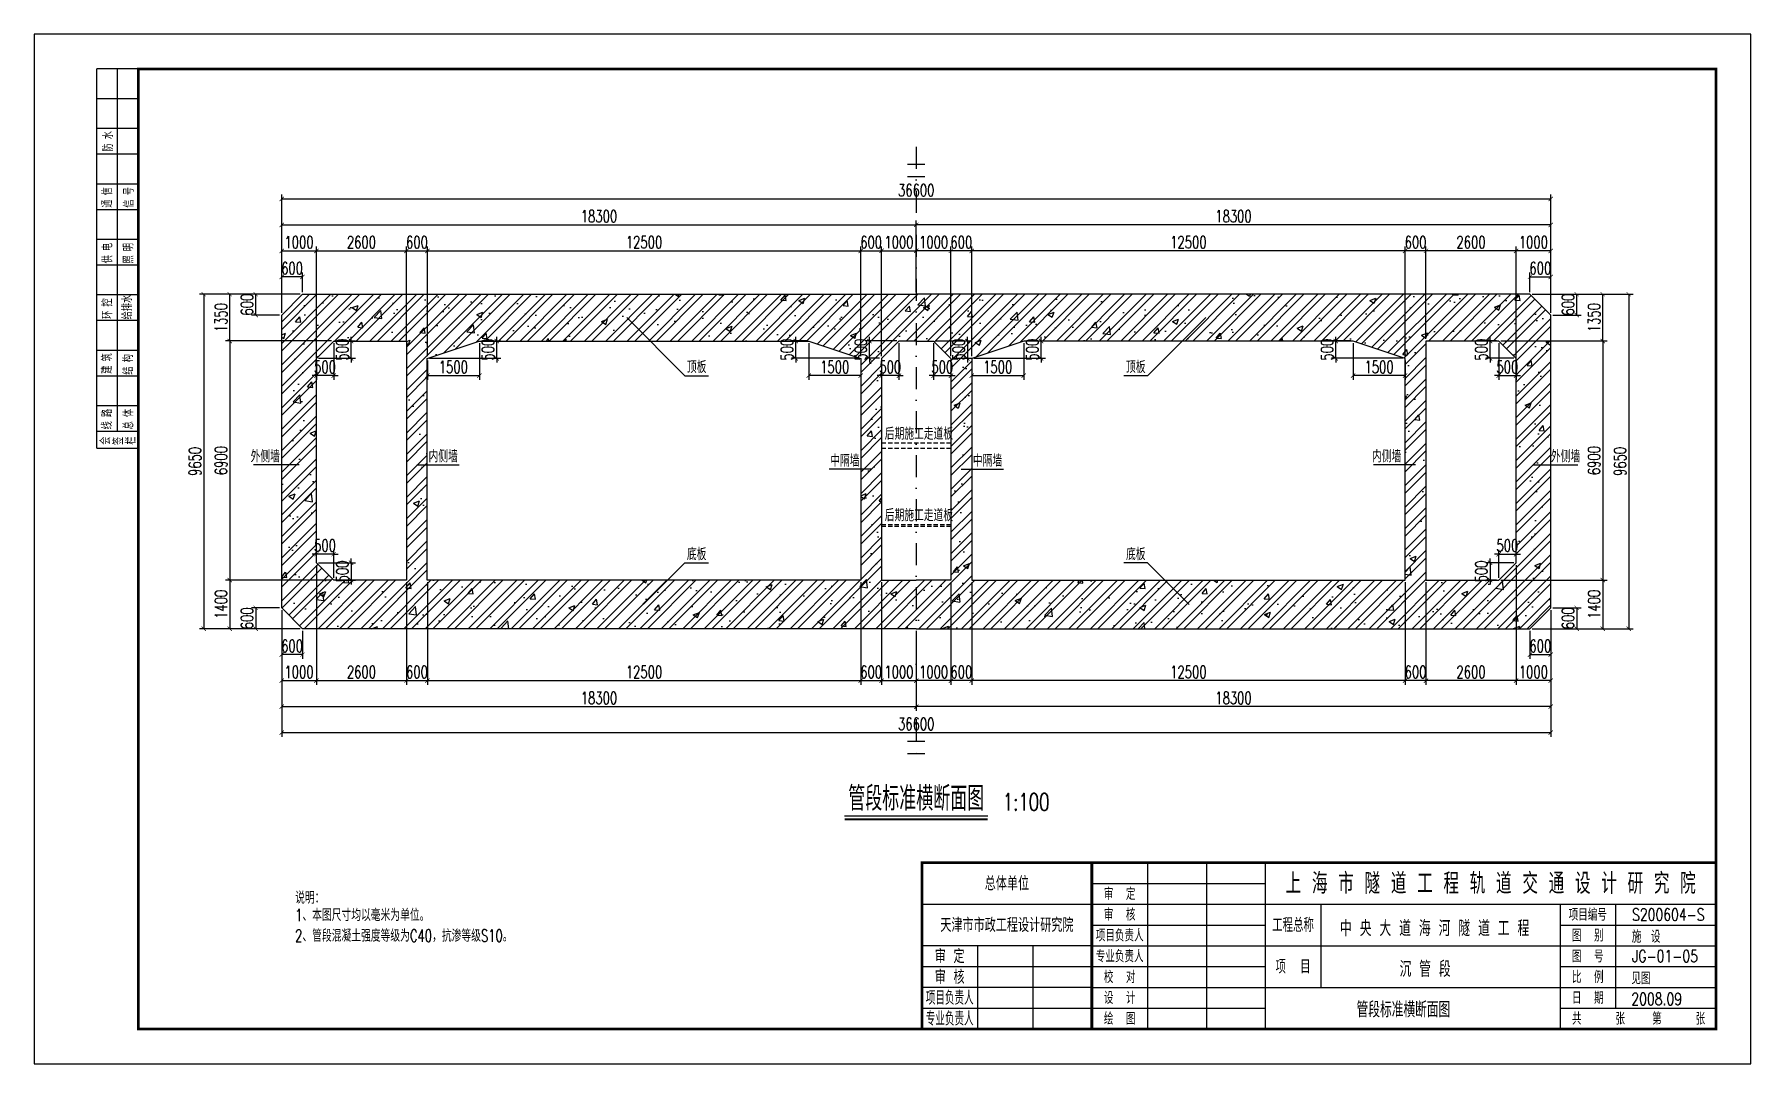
# Model space of a CAD drawing. Extents: x 266020 to 523514, y 704210 to 746210.
# Drawn here: x 266020 to 315520, y 716010 to 745710 of the extents above; entities that cross this region are included whole.
import ezdxf
from ezdxf.enums import TextEntityAlignment as Align

# ---------------------------------------------------------------- set-up
doc = ezdxf.new("R2010")
doc.units = 0
doc.header["$LTSCALE"] = 50
doc.header["$MEASUREMENT"] = 0
doc.linetypes.add('DASHDOT', pattern=[25.4, 12.7, -6.35, 0, -6.35])
doc.linetypes.add('DASHED2', pattern=[0.375, 0.25, -0.125])
doc.layers.get('0').update_dxf_attribs({"linetype": 'CONTINUOUS'})
doc.layers.get('Defpoints').update_dxf_attribs({"linetype": 'CONTINUOUS'})
for name, color, linetype in [('01 标  注', 1, 'CONTINUOUS'), ('01 轴  线', 1, 'DASHDOT'), ('02 结  构', 5, 'CONTINUOUS'), ('3', 3, 'CONTINUOUS'), ('zxz 02 结  构', 5, 'CONTINUOUS'), ('填充', 8, 'CONTINUOUS')]:
    doc.layers.add(name, color=color, linetype=linetype)
doc.styles.get("Standard").update_dxf_attribs({"font": 'txt1.shx', "width": 0.7, "bigfont": 'hztxt.shx'})
doc.styles.add('TUQIAN', font='txt1.shx', dxfattribs={"width": 0.8, "bigfont": 'hztxt.shx'})
doc.dimstyles.new('1：100', dxfattribs={"dimscale": 100, "dimtxt": 3.5, "dimasz": 1.25, "dimexe": 1.25, "dimexo": 0.625, "dimgap": 0.75, "dimtad": 1, "dimdsep": 46, "dimtxsty": 'Standard', "dimblk": 'ARCHTICK', "dimcen": 2.5, "dimclrt": 256, "dimadec": 0, "dimazin": 0, "dimtfac": 1, "dimtix": 1, "dimtmove": 0, "dimatfit": 3, "dimfxl": 0, "dimarcsym": 0})

msp = doc.modelspace()

# ---------------------------------------------------------------- texts
at = {"layer": '01 标  注', "width": 0.7}
for s, height, p in [('管段标准横断面图', 700, (291453.523, 723660.63)), ('  1:100', 500, (294382.035, 723560.63))]:
    msp.add_text(s, height=height, dxfattribs=at).set_placement(p, align=Align.MIDDLE_CENTER)
at = {"layer": '01 标  注', "char_height": 350}
for s, insert, attachment_point in [('顶板', (285120.875, 736110.674), 5), ('顶板', (297786.125, 736110.674), 5), ('后期施工走道板', (291531.659, 734184.674), 5), ('外侧墙', (272680.125, 733535.674), 5), ('内侧墙', (277810.659, 733535.674), 5), ('中隔墙', (289396.341, 733410.674), 5), ('中隔墙', (293510.659, 733410.674), 5), ('内侧墙', (305019.341, 733535.674), 5), ('外侧墙', (310180.375, 733535.674), 5), ('后期施工走道板', (291531.659, 731834.674), 5), ('底板', (285120.875, 730710.674), 5), ('底板', (297786.125, 730710.674), 5), ('说明：', (273541.305, 720797.924), 4), ('1、本图尺寸均以毫米为单位。', (273541.305, 720297.924), 4), ('2、管段混凝土强度等级为C40，抗渗等级S10。', (273541.305, 719697.924), 4)]:
    msp.add_mtext(s, dxfattribs=dict(at, insert=insert, attachment_point=attachment_point))
at = {"layer": '3', "width": 0.7}
for s, p in [('防 水', (268285.45, 742324.079)), ('通 信', (268260.389, 740705.737)), ('信 号', (268883.401, 740707.684)), ('供 电', (268268.55, 739101.159)), ('照 明', (268874.043, 739096.979)), ('环 控', (268264.347, 737498.923)), ('给排水', (268835.091, 737483.329)), ('建 筑', (268253.065, 735914.013)), ('结 构', (268862.473, 735889.415)), ('线 路', (268255.181, 734309.697)), ('总 体', (268871.912, 734308.25)), ('会', (268206.195, 733866.474)), ('签', (268577.752, 733860.474)), ('栏', (268943.092, 733871.209))]:
    msp.add_text(s, height=250, rotation=90, dxfattribs=at).set_placement(p)
at = {"layer": '3'}
for s, height, width, p in [('总体单位', 400, 0.8, (294069.5, 721209.674)), ('上 海 市 隧 道 工 程 轨 道 交 通 设 计 研 究 院', 600, 0.75, (308021.36, 721209.675)), ('天津市市政工程设计研究院', 400, 0.8, (294069.5, 720009.674)), ('审 定', 400, 0.8, (292419.5, 719109.674)), ('审 核', 400, 0.8, (292419.5, 718509.674)), ('项目负责人', 400, 0.6, (292419.5, 717909.674)), ('专业负责人', 400, 0.6, (292419.5, 717309.674))]:
    msp.add_text(s, height=height, dxfattribs=dict(at, width=width)).set_placement(p, align=Align.MIDDLE_CENTER)
at = {"layer": '3', "style": 'TUQIAN', "width": 0.75}
for s, height, p in [('审  定', 350, (297321.36, 720909.675)), ('审  核', 350, (297321.36, 720309.675)), ('工程总称', 400, (302321.36, 720009.675)), ('项目编号', 350, (310821.36, 720309.675)), ('项目负责人', 350, (297321.36, 719709.675)), ('图  别', 350, (310821.36, 719709.675)), ('专业负责人', 350, (297321.36, 719109.675)), ('图  号', 350, (310821.36, 719109.675)), ('项  目', 400, (302321.36, 718809.675)), ('校  对', 350, (297321.36, 718509.675)), ('比  例', 350, (310821.36, 718509.675)), ('设  计', 350, (297321.36, 717909.675)), ('日  期', 350, (310821.36, 717909.675)), ('绘  图', 350, (297321.36, 717309.675)), ('共     张    第     张', 350, (312287.618, 717309.675))]:
    msp.add_text(s, height=height, dxfattribs=at).set_placement(p, align=Align.MIDDLE_CENTER)
for s, p in [('S200604-S', (312099.083, 720137.358)), ('施\u3000设', (312091.236, 719500.88)), ('JG-01-05', (312099.083, 718937.358)), ('见图', (312078.269, 718300.88)), ('2008.09', (312078.269, 717700.88))]:
    msp.add_text(s, height=350, dxfattribs=at).set_placement(p)
at = {"layer": '3', "width": 0.75}
for s, p in [('中 央 大 道 海 河 隧 道 工 程', (303675.974, 719687.895)), ('沉 管 段', (305392.69, 718513.281)), ('管段标准横断面图', (304154.028, 717344.479))]:
    msp.add_text(s, height=450, dxfattribs=at).set_placement(p)

# ---------------------------------------------------------------- blocks, each defined once
blk = doc.blocks.new('_ArchTick')
at = {"color": 0, "linetype": 'ByBlock', "const_width": 0.15}
blk.add_lwpolyline([(-0.5, -0.5), (0.5, 0.5)], dxfattribs=at)
blk = doc.blocks.new('*D8')
at = {"layer": '01 标  注', "color": 0, "lineweight": -2}
for p, q in [((274654, 736798), (274654, 735736)), ((274154, 736298), (274154, 735736)), ((274154, 735861), (274028, 735861)), ((274654, 735861), (274154, 735861)), ((274654, 735861), (274778, 735861))]:
    blk.add_line(p, q, dxfattribs=at)
at = {"layer": 'Defpoints', "color": 0}
for p in [(274654, 736861), (274154, 736361), (274154, 735861)]:
    blk.add_point(p, dxfattribs=at)
at = {"layer": '01 标  注', "color": 0, "lineweight": -2, "xscale": 125, "yscale": 125, "zscale": 125}
blk.add_blockref('_ArchTick', (274154, 735861), dxfattribs=at)
at = {"layer": '01 标  注', "color": 0, "lineweight": -2, "xscale": 125, "yscale": 125, "zscale": 125, "rotation": 180}
blk.add_blockref('_ArchTick', (274654, 735861), dxfattribs=at)
at = {"layer": '01 标  注', "insert": (274404, 736111), "char_height": 350, "attachment_point": 5}
blk.add_mtext('500', dxfattribs=at)
blk = doc.blocks.new('*D9')
at = {"layer": '01 标  注', "color": 0, "lineweight": -2}
for p, q in [((274716, 736861), (275278, 736861)), ((275154, 736861), (275154, 736986)), ((275154, 736361), (275154, 736861)), ((274216, 736361), (275278, 736361)), ((275154, 736361), (275154, 736236))]:
    blk.add_line(p, q, dxfattribs=at)
at = {"layer": 'Defpoints', "color": 0}
for p in [(274654, 736861), (275154, 736861), (274154, 736361)]:
    blk.add_point(p, dxfattribs=at)
at = {"layer": '01 标  注', "color": 0, "lineweight": -2, "xscale": 125, "yscale": 125, "zscale": 125}
for p, rotation in [((275154, 736861), 270), ((275154, 736361), 90)]:
    blk.add_blockref('_ArchTick', p, dxfattribs=dict(at, rotation=rotation))
at = {"layer": '01 标  注', "insert": (274903, 736611), "char_height": 350, "attachment_point": 5, "rotation": 90}
blk.add_mtext('500', dxfattribs=at)
blk = doc.blocks.new('*D10')
at = {"layer": '01 标  注', "color": 0, "lineweight": -2}
for p, q in [((278854, 736798), (278854, 735736)), ((277354, 736298), (277354, 735736)), ((277354, 735861), (278854, 735861))]:
    blk.add_line(p, q, dxfattribs=at)
at = {"layer": 'Defpoints', "color": 0}
for p in [(278854, 736861), (277354, 736361), (278854, 735861)]:
    blk.add_point(p, dxfattribs=at)
at = {"layer": '01 标  注', "color": 0, "lineweight": -2, "xscale": 125, "yscale": 125, "zscale": 125, "rotation": 180}
blk.add_blockref('_ArchTick', (277354, 735861), dxfattribs=at)
at = {"layer": '01 标  注', "color": 0, "lineweight": -2, "xscale": 125, "yscale": 125, "zscale": 125}
blk.add_blockref('_ArchTick', (278854, 735861), dxfattribs=at)
at = {"layer": '01 标  注', "insert": (278104, 736111), "char_height": 350, "attachment_point": 5}
blk.add_mtext('1500', dxfattribs=at)
blk = doc.blocks.new('*D11')
at = {"layer": '01 标  注', "color": 0, "lineweight": -2}
for p, q in [((278916, 736861), (279478, 736861)), ((279354, 736861), (279354, 736986)), ((279354, 736361), (279354, 736861)), ((277416, 736361), (279478, 736361)), ((279354, 736361), (279354, 736236))]:
    blk.add_line(p, q, dxfattribs=at)
at = {"layer": 'Defpoints', "color": 0}
for p in [(278854, 736861), (279354, 736861), (277354, 736361)]:
    blk.add_point(p, dxfattribs=at)
at = {"layer": '01 标  注', "color": 0, "lineweight": -2, "xscale": 125, "yscale": 125, "zscale": 125}
for p, rotation in [((279354, 736861), 270), ((279354, 736361), 90)]:
    blk.add_blockref('_ArchTick', p, dxfattribs=dict(at, rotation=rotation))
at = {"layer": '01 标  注', "insert": (279103, 736611), "char_height": 350, "attachment_point": 5, "rotation": 90}
blk.add_mtext('500', dxfattribs=at)
blk = doc.blocks.new('*D12')
at = {"layer": '01 标  注', "color": 0, "lineweight": -2}
for p, q in [((288354, 736798), (288354, 735736)), ((289854, 736298), (289854, 735736)), ((289854, 735861), (288354, 735861))]:
    blk.add_line(p, q, dxfattribs=at)
at = {"layer": 'Defpoints', "color": 0}
for p in [(288354, 736861), (289854, 736361), (288354, 735861)]:
    blk.add_point(p, dxfattribs=at)
at = {"layer": '01 标  注', "color": 0, "lineweight": -2, "xscale": 125, "yscale": 125, "zscale": 125, "rotation": 180}
blk.add_blockref('_ArchTick', (288354, 735861), dxfattribs=at)
at = {"layer": '01 标  注', "color": 0, "lineweight": -2, "xscale": 125, "yscale": 125, "zscale": 125}
blk.add_blockref('_ArchTick', (289854, 735861), dxfattribs=at)
at = {"layer": '01 标  注', "insert": (289104, 736111), "char_height": 350, "attachment_point": 5}
blk.add_mtext('1500', dxfattribs=at)
blk = doc.blocks.new('*D13')
at = {"layer": '01 标  注', "color": 0, "lineweight": -2}
for p, q in [((288291, 736861), (287854, 736861)), ((287978, 736861), (287978, 736986)), ((287978, 736361), (287978, 736861)), ((289791, 736361), (287854, 736361)), ((287978, 736361), (287978, 736236))]:
    blk.add_line(p, q, dxfattribs=at)
at = {"layer": 'Defpoints', "color": 0}
for p in [(287978, 736861), (288354, 736861), (289854, 736361)]:
    blk.add_point(p, dxfattribs=at)
at = {"layer": '01 标  注', "color": 0, "lineweight": -2, "xscale": 125, "yscale": 125, "zscale": 125}
for p, rotation in [((287978, 736861), 270), ((287978, 736361), 90)]:
    blk.add_blockref('_ArchTick', p, dxfattribs=dict(at, rotation=rotation))
at = {"layer": '01 标  注', "insert": (287728, 736611), "char_height": 350, "attachment_point": 5, "rotation": 90}
blk.add_mtext('500', dxfattribs=at)
blk = doc.blocks.new('*D14')
at = {"layer": '01 标  注', "color": 0, "lineweight": -2}
for p, q in [((274154, 730711), (274028, 730711)), ((274154, 730523), (274154, 730836)), ((274654, 730711), (274154, 730711)), ((274654, 730023), (274654, 730836)), ((274654, 730711), (274778, 730711))]:
    blk.add_line(p, q, dxfattribs=at)
at = {"layer": 'Defpoints', "color": 0}
for p in [(274154, 730711), (274154, 730461), (274654, 729961)]:
    blk.add_point(p, dxfattribs=at)
at = {"layer": '01 标  注', "color": 0, "lineweight": -2, "xscale": 125, "yscale": 125, "zscale": 125}
blk.add_blockref('_ArchTick', (274154, 730711), dxfattribs=at)
at = {"layer": '01 标  注', "color": 0, "lineweight": -2, "xscale": 125, "yscale": 125, "zscale": 125, "rotation": 180}
blk.add_blockref('_ArchTick', (274654, 730711), dxfattribs=at)
at = {"layer": '01 标  注', "insert": (274404, 730961), "char_height": 350, "attachment_point": 5}
blk.add_mtext('500', dxfattribs=at)
blk = doc.blocks.new('*D15')
at = {"layer": '01 标  注', "color": 0, "lineweight": -2}
for p, q in [((274216, 730461), (275278, 730461)), ((275154, 730461), (275154, 730586)), ((275154, 730461), (275154, 729961)), ((274716, 729961), (275278, 729961)), ((275154, 729961), (275154, 729836))]:
    blk.add_line(p, q, dxfattribs=at)
at = {"layer": 'Defpoints', "color": 0}
for p in [(274154, 730461), (274654, 729961), (275154, 729961)]:
    blk.add_point(p, dxfattribs=at)
at = {"layer": '01 标  注', "color": 0, "lineweight": -2, "xscale": 125, "yscale": 125, "zscale": 125}
for p, rotation in [((275154, 730461), 270), ((275154, 729961), 90)]:
    blk.add_blockref('_ArchTick', p, dxfattribs=dict(at, rotation=rotation))
at = {"layer": '01 标  注', "insert": (274903, 730211), "char_height": 350, "attachment_point": 5, "rotation": 90}
blk.add_mtext('500', dxfattribs=at)
blk = doc.blocks.new('*D1')
at = {"layer": '01 标  注', "color": 0, "lineweight": -2}
for p, q in [((274154, 730398), (274154, 726936)), ((273154, 729098), (273154, 726936)), ((273154, 727061), (274154, 727061))]:
    blk.add_line(p, q, dxfattribs=at)
at = {"layer": 'Defpoints', "color": 0}
for p in [(274154, 730461), (273154, 729161), (274154, 727061)]:
    blk.add_point(p, dxfattribs=at)
at = {"layer": '01 标  注', "color": 0, "lineweight": -2, "xscale": 125, "yscale": 125, "zscale": 125, "rotation": 180}
blk.add_blockref('_ArchTick', (273154, 727061), dxfattribs=at)
at = {"layer": '01 标  注', "color": 0, "lineweight": -2, "xscale": 125, "yscale": 125, "zscale": 125}
blk.add_blockref('_ArchTick', (274154, 727061), dxfattribs=at)
at = {"layer": '01 标  注', "insert": (273654, 727311), "char_height": 350, "attachment_point": 5}
blk.add_mtext('1000', dxfattribs=at)
blk = doc.blocks.new('*D16')
at = {"layer": '01 标  注', "color": 0, "lineweight": -2}
for p, q in [((274154, 730398), (274154, 726936)), ((276754, 729898), (276754, 726936)), ((274154, 727061), (276754, 727061))]:
    blk.add_line(p, q, dxfattribs=at)
at = {"layer": 'Defpoints', "color": 0}
for p in [(274154, 730461), (276754, 729961), (276754, 727061)]:
    blk.add_point(p, dxfattribs=at)
at = {"layer": '01 标  注', "color": 0, "lineweight": -2, "xscale": 125, "yscale": 125, "zscale": 125, "rotation": 180}
blk.add_blockref('_ArchTick', (274154, 727061), dxfattribs=at)
at = {"layer": '01 标  注', "color": 0, "lineweight": -2, "xscale": 125, "yscale": 125, "zscale": 125}
blk.add_blockref('_ArchTick', (276754, 727061), dxfattribs=at)
at = {"layer": '01 标  注', "insert": (275454, 727311), "char_height": 350, "attachment_point": 5}
blk.add_mtext('2600', dxfattribs=at)
blk = doc.blocks.new('*D17')
at = {"layer": '01 标  注', "color": 0, "lineweight": -2}
for p, q in [((276754, 729898), (276754, 726936)), ((277354, 729898), (277354, 726936)), ((276754, 727061), (277354, 727061))]:
    blk.add_line(p, q, dxfattribs=at)
at = {"layer": 'Defpoints', "color": 0}
for p in [(276754, 729961), (277354, 729961), (277354, 727061)]:
    blk.add_point(p, dxfattribs=at)
at = {"layer": '01 标  注', "color": 0, "lineweight": -2, "xscale": 125, "yscale": 125, "zscale": 125, "rotation": 180}
blk.add_blockref('_ArchTick', (276754, 727061), dxfattribs=at)
at = {"layer": '01 标  注', "color": 0, "lineweight": -2, "xscale": 125, "yscale": 125, "zscale": 125}
blk.add_blockref('_ArchTick', (277354, 727061), dxfattribs=at)
at = {"layer": '01 标  注', "insert": (277054, 727311), "char_height": 350, "attachment_point": 5}
blk.add_mtext('600', dxfattribs=at)
blk = doc.blocks.new('*D18')
at = {"layer": '01 标  注', "color": 0, "lineweight": -2}
for p, q in [((277354, 729898), (277354, 726936)), ((289854, 729898), (289854, 726936)), ((277354, 727061), (289854, 727061))]:
    blk.add_line(p, q, dxfattribs=at)
at = {"layer": 'Defpoints', "color": 0}
for p in [(277354, 729961), (289854, 729961), (289854, 727061)]:
    blk.add_point(p, dxfattribs=at)
at = {"layer": '01 标  注', "color": 0, "lineweight": -2, "xscale": 125, "yscale": 125, "zscale": 125, "rotation": 180}
blk.add_blockref('_ArchTick', (277354, 727061), dxfattribs=at)
at = {"layer": '01 标  注', "color": 0, "lineweight": -2, "xscale": 125, "yscale": 125, "zscale": 125}
blk.add_blockref('_ArchTick', (289854, 727061), dxfattribs=at)
at = {"layer": '01 标  注', "insert": (283604, 727311), "char_height": 350, "attachment_point": 5}
blk.add_mtext('12500', dxfattribs=at)
blk = doc.blocks.new('*D19')
at = {"layer": '01 标  注', "color": 0, "lineweight": -2}
for p, q in [((289854, 729898), (289854, 726936)), ((290454, 729898), (290454, 726936)), ((289854, 727061), (290454, 727061))]:
    blk.add_line(p, q, dxfattribs=at)
at = {"layer": 'Defpoints', "color": 0}
for p in [(289854, 729961), (290454, 729961), (290454, 727061)]:
    blk.add_point(p, dxfattribs=at)
at = {"layer": '01 标  注', "color": 0, "lineweight": -2, "xscale": 125, "yscale": 125, "zscale": 125, "rotation": 180}
blk.add_blockref('_ArchTick', (289854, 727061), dxfattribs=at)
at = {"layer": '01 标  注', "color": 0, "lineweight": -2, "xscale": 125, "yscale": 125, "zscale": 125}
blk.add_blockref('_ArchTick', (290454, 727061), dxfattribs=at)
at = {"layer": '01 标  注', "insert": (290154, 727311), "char_height": 350, "attachment_point": 5}
blk.add_mtext('600', dxfattribs=at)
blk = doc.blocks.new('*D20')
at = {"layer": '01 标  注', "color": 0, "lineweight": -2}
for p, q in [((290454, 729898), (290454, 726936)), ((291454, 728498), (291454, 726936)), ((290454, 727061), (291454, 727061))]:
    blk.add_line(p, q, dxfattribs=at)
at = {"layer": 'Defpoints', "color": 0}
for p in [(290454, 729961), (291454, 728561), (291454, 727061)]:
    blk.add_point(p, dxfattribs=at)
at = {"layer": '01 标  注', "color": 0, "lineweight": -2, "xscale": 125, "yscale": 125, "zscale": 125, "rotation": 180}
blk.add_blockref('_ArchTick', (290454, 727061), dxfattribs=at)
at = {"layer": '01 标  注', "color": 0, "lineweight": -2, "xscale": 125, "yscale": 125, "zscale": 125}
blk.add_blockref('_ArchTick', (291454, 727061), dxfattribs=at)
at = {"layer": '01 标  注', "insert": (290954, 727311), "char_height": 350, "attachment_point": 5}
blk.add_mtext('1000', dxfattribs=at)
blk = doc.blocks.new('*D21')
at = {"layer": '01 标  注', "color": 0, "lineweight": -2}
for p, q in [((290954, 736798), (290954, 735736)), ((290454, 736298), (290454, 735736)), ((290454, 735861), (290328, 735861)), ((290954, 735861), (290454, 735861)), ((290954, 735861), (291078, 735861))]:
    blk.add_line(p, q, dxfattribs=at)
at = {"layer": 'Defpoints', "color": 0}
for p in [(290954, 736861), (290454, 736361), (290454, 735861)]:
    blk.add_point(p, dxfattribs=at)
at = {"layer": '01 标  注', "color": 0, "lineweight": -2, "xscale": 125, "yscale": 125, "zscale": 125}
blk.add_blockref('_ArchTick', (290454, 735861), dxfattribs=at)
at = {"layer": '01 标  注', "color": 0, "lineweight": -2, "xscale": 125, "yscale": 125, "zscale": 125, "rotation": 180}
blk.add_blockref('_ArchTick', (290954, 735861), dxfattribs=at)
at = {"layer": '01 标  注', "insert": (290704, 736111), "char_height": 350, "attachment_point": 5}
blk.add_mtext('500', dxfattribs=at)
blk = doc.blocks.new('*D2')
at = {"layer": '01 标  注', "color": 0, "lineweight": -2}
for p, q in [((273154, 729098), (273154, 725436)), ((309754, 728652), (309754, 725436)), ((273154, 725561), (309754, 725561))]:
    blk.add_line(p, q, dxfattribs=at)
at = {"layer": 'Defpoints', "color": 0}
for p in [(273154, 729161), (309754, 728714), (309754, 725561)]:
    blk.add_point(p, dxfattribs=at)
at = {"layer": '01 标  注', "color": 0, "lineweight": -2, "xscale": 125, "yscale": 125, "zscale": 125, "rotation": 180}
blk.add_blockref('_ArchTick', (273154, 725561), dxfattribs=at)
at = {"layer": '01 标  注', "color": 0, "lineweight": -2, "xscale": 125, "yscale": 125, "zscale": 125}
blk.add_blockref('_ArchTick', (309754, 725561), dxfattribs=at)
at = {"layer": '01 标  注', "insert": (291454, 725811), "char_height": 350, "attachment_point": 5}
blk.add_mtext('36600', dxfattribs=at)
blk = doc.blocks.new('*D22')
at = {"layer": '01 标  注', "color": 0, "lineweight": -2}
for p, q in [((309154, 738273), (309154, 738836)), ((309154, 738711), (309754, 738711)), ((309754, 737673), (309754, 738836))]:
    blk.add_line(p, q, dxfattribs=at)
at = {"layer": 'Defpoints', "color": 0}
for p in [(309754, 738711), (309154, 738211), (309754, 737611)]:
    blk.add_point(p, dxfattribs=at)
at = {"layer": '01 标  注', "color": 0, "lineweight": -2, "xscale": 125, "yscale": 125, "zscale": 125, "rotation": 180}
blk.add_blockref('_ArchTick', (309154, 738711), dxfattribs=at)
at = {"layer": '01 标  注', "color": 0, "lineweight": -2, "xscale": 125, "yscale": 125, "zscale": 125}
blk.add_blockref('_ArchTick', (309754, 738711), dxfattribs=at)
at = {"layer": '01 标  注', "insert": (309454, 738961), "char_height": 350, "attachment_point": 5}
blk.add_mtext('600', dxfattribs=at)
blk = doc.blocks.new('*D23')
at = {"layer": '01 标  注', "color": 0, "lineweight": -2}
for p, q in [((309216, 738211), (310628, 738211)), ((310503, 737611), (310503, 738211)), ((309816, 737611), (310628, 737611))]:
    blk.add_line(p, q, dxfattribs=at)
at = {"layer": 'Defpoints', "color": 0}
for p in [(309154, 738211), (310503, 738211), (309754, 737611)]:
    blk.add_point(p, dxfattribs=at)
at = {"layer": '01 标  注', "color": 0, "lineweight": -2, "xscale": 125, "yscale": 125, "zscale": 125}
for p, rotation in [((310503, 738211), 90), ((310503, 737611), 270)]:
    blk.add_blockref('_ArchTick', p, dxfattribs=dict(at, rotation=rotation))
at = {"layer": '01 标  注', "insert": (310253, 737911), "char_height": 350, "attachment_point": 5, "rotation": 90}
blk.add_mtext('600', dxfattribs=at)
blk = doc.blocks.new('*D24')
at = {"layer": '01 标  注', "color": 0, "lineweight": -2}
for p, q in [((308254, 736798), (308254, 735736)), ((308754, 736298), (308754, 735736)), ((308254, 735861), (308128, 735861)), ((308254, 735861), (308754, 735861)), ((308754, 735861), (308878, 735861))]:
    blk.add_line(p, q, dxfattribs=at)
at = {"layer": 'Defpoints', "color": 0}
for p in [(308254, 736861), (308754, 736361), (308754, 735861)]:
    blk.add_point(p, dxfattribs=at)
at = {"layer": '01 标  注', "color": 0, "lineweight": -2, "xscale": 125, "yscale": 125, "zscale": 125}
blk.add_blockref('_ArchTick', (308254, 735861), dxfattribs=at)
at = {"layer": '01 标  注', "color": 0, "lineweight": -2, "xscale": 125, "yscale": 125, "zscale": 125, "rotation": 180}
blk.add_blockref('_ArchTick', (308754, 735861), dxfattribs=at)
at = {"layer": '01 标  注', "insert": (308504, 736111), "char_height": 350, "attachment_point": 5}
blk.add_mtext('500', dxfattribs=at)
blk = doc.blocks.new('*D25')
at = {"layer": '01 标  注', "color": 0, "lineweight": -2}
for p, q in [((308191, 736861), (307878, 736861)), ((308004, 736861), (308004, 736986)), ((308004, 736361), (308004, 736861)), ((308691, 736361), (307878, 736361)), ((308004, 736361), (308004, 736236))]:
    blk.add_line(p, q, dxfattribs=at)
at = {"layer": 'Defpoints', "color": 0}
for p in [(308004, 736861), (308254, 736861), (308754, 736361)]:
    blk.add_point(p, dxfattribs=at)
at = {"layer": '01 标  注', "color": 0, "lineweight": -2, "xscale": 125, "yscale": 125, "zscale": 125}
for p, rotation in [((308004, 736861), 270), ((308004, 736361), 90)]:
    blk.add_blockref('_ArchTick', p, dxfattribs=dict(at, rotation=rotation))
at = {"layer": '01 标  注', "insert": (307753, 736611), "char_height": 350, "attachment_point": 5, "rotation": 90}
blk.add_mtext('500', dxfattribs=at)
blk = doc.blocks.new('*D26')
at = {"layer": '01 标  注', "color": 0, "lineweight": -2}
for p, q in [((304054, 736798), (304054, 735736)), ((305554, 736298), (305554, 735736)), ((305554, 735861), (304054, 735861))]:
    blk.add_line(p, q, dxfattribs=at)
at = {"layer": 'Defpoints', "color": 0}
for p in [(304054, 736861), (305554, 736361), (304054, 735861)]:
    blk.add_point(p, dxfattribs=at)
at = {"layer": '01 标  注', "color": 0, "lineweight": -2, "xscale": 125, "yscale": 125, "zscale": 125, "rotation": 180}
blk.add_blockref('_ArchTick', (304054, 735861), dxfattribs=at)
at = {"layer": '01 标  注', "color": 0, "lineweight": -2, "xscale": 125, "yscale": 125, "zscale": 125}
blk.add_blockref('_ArchTick', (305554, 735861), dxfattribs=at)
at = {"layer": '01 标  注', "insert": (304804, 736111), "char_height": 350, "attachment_point": 5}
blk.add_mtext('1500', dxfattribs=at)
blk = doc.blocks.new('*D27')
at = {"layer": '01 标  注', "color": 0, "lineweight": -2}
for p, q in [((303991, 736861), (303428, 736861)), ((303554, 736861), (303554, 736986)), ((303554, 736361), (303554, 736861)), ((305491, 736361), (303428, 736361)), ((303554, 736361), (303554, 736236))]:
    blk.add_line(p, q, dxfattribs=at)
at = {"layer": 'Defpoints', "color": 0}
for p in [(303554, 736861), (304054, 736861), (305554, 736361)]:
    blk.add_point(p, dxfattribs=at)
at = {"layer": '01 标  注', "color": 0, "lineweight": -2, "xscale": 125, "yscale": 125, "zscale": 125}
for p, rotation in [((303554, 736861), 270), ((303554, 736361), 90)]:
    blk.add_blockref('_ArchTick', p, dxfattribs=dict(at, rotation=rotation))
at = {"layer": '01 标  注', "insert": (303303, 736611), "char_height": 350, "attachment_point": 5, "rotation": 90}
blk.add_mtext('500', dxfattribs=at)
blk = doc.blocks.new('*D28')
at = {"layer": '01 标  注', "color": 0, "lineweight": -2}
for p, q in [((294554, 736798), (294554, 735736)), ((293054, 736298), (293054, 735736)), ((293054, 735861), (294554, 735861))]:
    blk.add_line(p, q, dxfattribs=at)
at = {"layer": 'Defpoints', "color": 0}
for p in [(294554, 736861), (293054, 736361), (294554, 735861)]:
    blk.add_point(p, dxfattribs=at)
at = {"layer": '01 标  注', "color": 0, "lineweight": -2, "xscale": 125, "yscale": 125, "zscale": 125, "rotation": 180}
blk.add_blockref('_ArchTick', (293054, 735861), dxfattribs=at)
at = {"layer": '01 标  注', "color": 0, "lineweight": -2, "xscale": 125, "yscale": 125, "zscale": 125}
blk.add_blockref('_ArchTick', (294554, 735861), dxfattribs=at)
at = {"layer": '01 标  注', "insert": (293804, 736111), "char_height": 350, "attachment_point": 5}
blk.add_mtext('1500', dxfattribs=at)
blk = doc.blocks.new('*D29')
at = {"layer": '01 标  注', "color": 0, "lineweight": -2}
for p, q in [((294616, 736861), (295178, 736861)), ((295054, 736861), (295054, 736986)), ((295054, 736361), (295054, 736861)), ((293116, 736361), (295178, 736361)), ((295054, 736361), (295054, 736236))]:
    blk.add_line(p, q, dxfattribs=at)
at = {"layer": 'Defpoints', "color": 0}
for p in [(294554, 736861), (295054, 736861), (293054, 736361)]:
    blk.add_point(p, dxfattribs=at)
at = {"layer": '01 标  注', "color": 0, "lineweight": -2, "xscale": 125, "yscale": 125, "zscale": 125}
for p, rotation in [((295054, 736861), 270), ((295054, 736361), 90)]:
    blk.add_blockref('_ArchTick', p, dxfattribs=dict(at, rotation=rotation))
at = {"layer": '01 标  注', "insert": (294803, 736611), "char_height": 350, "attachment_point": 5, "rotation": 90}
blk.add_mtext('500', dxfattribs=at)
blk = doc.blocks.new('*D30')
at = {"layer": '01 标  注', "color": 0, "lineweight": -2}
for p, q in [((308254, 730711), (308128, 730711)), ((308254, 730023), (308254, 730836)), ((308254, 730711), (308754, 730711)), ((308754, 730523), (308754, 730836)), ((308754, 730711), (308878, 730711))]:
    blk.add_line(p, q, dxfattribs=at)
at = {"layer": 'Defpoints', "color": 0}
for p in [(308754, 730711), (308754, 730461), (308254, 729961)]:
    blk.add_point(p, dxfattribs=at)
at = {"layer": '01 标  注', "color": 0, "lineweight": -2, "xscale": 125, "yscale": 125, "zscale": 125}
blk.add_blockref('_ArchTick', (308254, 730711), dxfattribs=at)
at = {"layer": '01 标  注', "color": 0, "lineweight": -2, "xscale": 125, "yscale": 125, "zscale": 125, "rotation": 180}
blk.add_blockref('_ArchTick', (308754, 730711), dxfattribs=at)
at = {"layer": '01 标  注', "insert": (308504, 730961), "char_height": 350, "attachment_point": 5}
blk.add_mtext('500', dxfattribs=at)
blk = doc.blocks.new('*D31')
at = {"layer": '01 标  注', "color": 0, "lineweight": -2}
for p, q in [((308691, 730461), (307878, 730461)), ((308004, 730461), (308004, 730586)), ((308004, 730461), (308004, 729961)), ((308191, 729961), (307878, 729961)), ((308004, 729961), (308004, 729836))]:
    blk.add_line(p, q, dxfattribs=at)
at = {"layer": 'Defpoints', "color": 0}
for p in [(308754, 730461), (308004, 729961), (308254, 729961)]:
    blk.add_point(p, dxfattribs=at)
at = {"layer": '01 标  注', "color": 0, "lineweight": -2, "xscale": 125, "yscale": 125, "zscale": 125}
for p, rotation in [((308004, 730461), 270), ((308004, 729961), 90)]:
    blk.add_blockref('_ArchTick', p, dxfattribs=dict(at, rotation=rotation))
at = {"layer": '01 标  注', "insert": (307753, 730211), "char_height": 350, "attachment_point": 5, "rotation": 90}
blk.add_mtext('500', dxfattribs=at)
blk = doc.blocks.new('*D3')
at = {"layer": '01 标  注', "color": 0, "lineweight": -2}
for p, q in [((308754, 730398), (308754, 726936)), ((309754, 729098), (309754, 726936)), ((309754, 727061), (308754, 727061))]:
    blk.add_line(p, q, dxfattribs=at)
at = {"layer": 'Defpoints', "color": 0}
for p in [(308754, 730461), (309754, 729161), (308754, 727061)]:
    blk.add_point(p, dxfattribs=at)
at = {"layer": '01 标  注', "color": 0, "lineweight": -2, "xscale": 125, "yscale": 125, "zscale": 125, "rotation": 180}
blk.add_blockref('_ArchTick', (308754, 727061), dxfattribs=at)
at = {"layer": '01 标  注', "color": 0, "lineweight": -2, "xscale": 125, "yscale": 125, "zscale": 125}
blk.add_blockref('_ArchTick', (309754, 727061), dxfattribs=at)
at = {"layer": '01 标  注', "insert": (309254, 727311), "char_height": 350, "attachment_point": 5}
blk.add_mtext('1000', dxfattribs=at)
blk = doc.blocks.new('*D32')
at = {"layer": '01 标  注', "color": 0, "lineweight": -2}
for p, q in [((308754, 730398), (308754, 726936)), ((306154, 729898), (306154, 726936)), ((308754, 727061), (306154, 727061))]:
    blk.add_line(p, q, dxfattribs=at)
at = {"layer": 'Defpoints', "color": 0}
for p in [(308754, 730461), (306154, 729961), (306154, 727061)]:
    blk.add_point(p, dxfattribs=at)
at = {"layer": '01 标  注', "color": 0, "lineweight": -2, "xscale": 125, "yscale": 125, "zscale": 125, "rotation": 180}
blk.add_blockref('_ArchTick', (306154, 727061), dxfattribs=at)
at = {"layer": '01 标  注', "color": 0, "lineweight": -2, "xscale": 125, "yscale": 125, "zscale": 125}
blk.add_blockref('_ArchTick', (308754, 727061), dxfattribs=at)
at = {"layer": '01 标  注', "insert": (307454, 727311), "char_height": 350, "attachment_point": 5}
blk.add_mtext('2600', dxfattribs=at)
blk = doc.blocks.new('*D33')
at = {"layer": '01 标  注', "color": 0, "lineweight": -2}
for p, q in [((305554, 729898), (305554, 726936)), ((306154, 729898), (306154, 726936)), ((306154, 727061), (305554, 727061))]:
    blk.add_line(p, q, dxfattribs=at)
at = {"layer": 'Defpoints', "color": 0}
for p in [(305554, 729961), (306154, 729961), (305554, 727061)]:
    blk.add_point(p, dxfattribs=at)
at = {"layer": '01 标  注', "color": 0, "lineweight": -2, "xscale": 125, "yscale": 125, "zscale": 125, "rotation": 180}
blk.add_blockref('_ArchTick', (305554, 727061), dxfattribs=at)
at = {"layer": '01 标  注', "color": 0, "lineweight": -2, "xscale": 125, "yscale": 125, "zscale": 125}
blk.add_blockref('_ArchTick', (306154, 727061), dxfattribs=at)
at = {"layer": '01 标  注', "insert": (305854, 727311), "char_height": 350, "attachment_point": 5}
blk.add_mtext('600', dxfattribs=at)
blk = doc.blocks.new('*D34')
at = {"layer": '01 标  注', "color": 0, "lineweight": -2}
for p, q in [((293054, 729898), (293054, 726936)), ((305554, 729898), (305554, 726936)), ((305554, 727061), (293054, 727061))]:
    blk.add_line(p, q, dxfattribs=at)
at = {"layer": 'Defpoints', "color": 0}
for p in [(293054, 729961), (305554, 729961), (293054, 727061)]:
    blk.add_point(p, dxfattribs=at)
at = {"layer": '01 标  注', "color": 0, "lineweight": -2, "xscale": 125, "yscale": 125, "zscale": 125, "rotation": 180}
blk.add_blockref('_ArchTick', (293054, 727061), dxfattribs=at)
at = {"layer": '01 标  注', "color": 0, "lineweight": -2, "xscale": 125, "yscale": 125, "zscale": 125}
blk.add_blockref('_ArchTick', (305554, 727061), dxfattribs=at)
at = {"layer": '01 标  注', "insert": (299304, 727311), "char_height": 350, "attachment_point": 5}
blk.add_mtext('12500', dxfattribs=at)
blk = doc.blocks.new('*D35')
at = {"layer": '01 标  注', "color": 0, "lineweight": -2}
for p, q in [((292454, 729898), (292454, 726936)), ((293054, 729898), (293054, 726936)), ((293054, 727061), (292454, 727061))]:
    blk.add_line(p, q, dxfattribs=at)
at = {"layer": 'Defpoints', "color": 0}
for p in [(292454, 729961), (293054, 729961), (292454, 727061)]:
    blk.add_point(p, dxfattribs=at)
at = {"layer": '01 标  注', "color": 0, "lineweight": -2, "xscale": 125, "yscale": 125, "zscale": 125, "rotation": 180}
blk.add_blockref('_ArchTick', (292454, 727061), dxfattribs=at)
at = {"layer": '01 标  注', "color": 0, "lineweight": -2, "xscale": 125, "yscale": 125, "zscale": 125}
blk.add_blockref('_ArchTick', (293054, 727061), dxfattribs=at)
at = {"layer": '01 标  注', "insert": (292754, 727311), "char_height": 350, "attachment_point": 5}
blk.add_mtext('600', dxfattribs=at)
blk = doc.blocks.new('*D4')
at = {"layer": '01 标  注', "color": 0, "lineweight": -2}
for p, q in [((309754, 729098), (309754, 726186)), ((291454, 728498), (291454, 726186)), ((309754, 726311), (291454, 726311))]:
    blk.add_line(p, q, dxfattribs=at)
at = {"layer": 'Defpoints', "color": 0}
for p in [(309754, 729161), (291454, 728561), (291454, 726311)]:
    blk.add_point(p, dxfattribs=at)
at = {"layer": '01 标  注', "color": 0, "lineweight": -2, "xscale": 125, "yscale": 125, "zscale": 125, "rotation": 180}
blk.add_blockref('_ArchTick', (291454, 726311), dxfattribs=at)
at = {"layer": '01 标  注', "color": 0, "lineweight": -2, "xscale": 125, "yscale": 125, "zscale": 125}
blk.add_blockref('_ArchTick', (309754, 726311), dxfattribs=at)
at = {"layer": '01 标  注', "insert": (300604, 726561), "char_height": 350, "attachment_point": 5}
blk.add_mtext('18300', dxfattribs=at)
blk = doc.blocks.new('*D36')
at = {"layer": '01 标  注', "color": 0, "lineweight": -2}
for p, q in [((292454, 729898), (292454, 726936)), ((291454, 728498), (291454, 726936)), ((292454, 727061), (291454, 727061))]:
    blk.add_line(p, q, dxfattribs=at)
at = {"layer": 'Defpoints', "color": 0}
for p in [(292454, 729961), (291454, 728561), (291454, 727061)]:
    blk.add_point(p, dxfattribs=at)
at = {"layer": '01 标  注', "color": 0, "lineweight": -2, "xscale": 125, "yscale": 125, "zscale": 125, "rotation": 180}
blk.add_blockref('_ArchTick', (291454, 727061), dxfattribs=at)
at = {"layer": '01 标  注', "color": 0, "lineweight": -2, "xscale": 125, "yscale": 125, "zscale": 125}
blk.add_blockref('_ArchTick', (292454, 727061), dxfattribs=at)
at = {"layer": '01 标  注', "insert": (291954, 727311), "char_height": 350, "attachment_point": 5}
blk.add_mtext('1000', dxfattribs=at)
blk = doc.blocks.new('*D37')
at = {"layer": '01 标  注', "color": 0, "lineweight": -2}
for p, q in [((291954, 736798), (291954, 735736)), ((292454, 736298), (292454, 735736)), ((291954, 735861), (291828, 735861)), ((291954, 735861), (292454, 735861)), ((292454, 735861), (292578, 735861))]:
    blk.add_line(p, q, dxfattribs=at)
at = {"layer": 'Defpoints', "color": 0}
for p in [(291954, 736861), (292454, 736361), (292454, 735861)]:
    blk.add_point(p, dxfattribs=at)
at = {"layer": '01 标  注', "color": 0, "lineweight": -2, "xscale": 125, "yscale": 125, "zscale": 125}
blk.add_blockref('_ArchTick', (291954, 735861), dxfattribs=at)
at = {"layer": '01 标  注', "color": 0, "lineweight": -2, "xscale": 125, "yscale": 125, "zscale": 125, "rotation": 180}
blk.add_blockref('_ArchTick', (292454, 735861), dxfattribs=at)
at = {"layer": '01 标  注', "insert": (292204, 736111), "char_height": 350, "attachment_point": 5}
blk.add_mtext('500', dxfattribs=at)
blk = doc.blocks.new('*D38')
at = {"layer": '01 标  注', "color": 0, "lineweight": -2}
for p, q in [((309216, 738211), (312128, 738211)), ((312003, 738211), (312003, 728561)), ((309216, 728561), (312128, 728561))]:
    blk.add_line(p, q, dxfattribs=at)
at = {"layer": 'Defpoints', "color": 0}
for p in [(309154, 738211), (309154, 728561), (312003, 728561)]:
    blk.add_point(p, dxfattribs=at)
at = {"layer": '01 标  注', "color": 0, "lineweight": -2, "xscale": 125, "yscale": 125, "zscale": 125}
for p, rotation in [((312003, 738211), 90), ((312003, 728561), 270)]:
    blk.add_blockref('_ArchTick', p, dxfattribs=dict(at, rotation=rotation))
at = {"layer": '01 标  注', "insert": (311753, 733386), "char_height": 350, "attachment_point": 5, "rotation": 90}
blk.add_mtext('9650', dxfattribs=at)
blk = doc.blocks.new('*D39')
at = {"layer": '01 标  注', "color": 0, "lineweight": -2}
for p, q in [((273691, 738211), (271529, 738211)), ((271654, 736861), (271654, 738211)), ((274591, 736861), (271529, 736861))]:
    blk.add_line(p, q, dxfattribs=at)
at = {"layer": 'Defpoints', "color": 0}
for p in [(271654, 738211), (273754, 738211), (274654, 736861)]:
    blk.add_point(p, dxfattribs=at)
at = {"layer": '01 标  注', "color": 0, "lineweight": -2, "xscale": 125, "yscale": 125, "zscale": 125}
for p, rotation in [((271654, 738211), 90), ((271654, 736861), 270)]:
    blk.add_blockref('_ArchTick', p, dxfattribs=dict(at, rotation=rotation))
at = {"layer": '01 标  注', "insert": (271404, 737536), "char_height": 350, "attachment_point": 5, "rotation": 90}
blk.add_mtext('1350', dxfattribs=at)
blk = doc.blocks.new('*D5')
at = {"layer": '01 标  注', "color": 0, "lineweight": -2}
for p, q in [((274591, 729961), (271529, 729961)), ((271654, 729961), (271654, 728561)), ((273691, 728561), (271529, 728561))]:
    blk.add_line(p, q, dxfattribs=at)
at = {"layer": 'Defpoints', "color": 0}
for p in [(274654, 729961), (271654, 728561), (273754, 728561)]:
    blk.add_point(p, dxfattribs=at)
at = {"layer": '01 标  注', "color": 0, "lineweight": -2, "xscale": 125, "yscale": 125, "zscale": 125}
for p, rotation in [((271654, 729961), 90), ((271654, 728561), 270)]:
    blk.add_blockref('_ArchTick', p, dxfattribs=dict(at, rotation=rotation))
at = {"layer": '01 标  注', "insert": (271404, 729261), "char_height": 350, "attachment_point": 5, "rotation": 90}
blk.add_mtext('1400', dxfattribs=at)
blk = doc.blocks.new('*D6')
at = {"layer": '01 标  注', "color": 0, "lineweight": -2}
for p, q in [((274591, 736861), (271529, 736861)), ((271654, 736861), (271654, 729961)), ((274591, 729961), (271529, 729961))]:
    blk.add_line(p, q, dxfattribs=at)
at = {"layer": 'Defpoints', "color": 0}
for p in [(274654, 736861), (271654, 729961), (274654, 729961)]:
    blk.add_point(p, dxfattribs=at)
at = {"layer": '01 标  注', "color": 0, "lineweight": -2, "xscale": 125, "yscale": 125, "zscale": 125}
for p, rotation in [((271654, 736861), 90), ((271654, 729961), 270)]:
    blk.add_blockref('_ArchTick', p, dxfattribs=dict(at, rotation=rotation))
at = {"layer": '01 标  注', "insert": (271404, 733411), "char_height": 350, "attachment_point": 5, "rotation": 90}
blk.add_mtext('6900', dxfattribs=at)
blk = doc.blocks.new('*D7')
at = {"layer": '01 标  注', "color": 0, "lineweight": -2}
for p, q in [((273154, 729098), (273154, 726186)), ((291454, 728498), (291454, 726186)), ((273154, 726311), (291454, 726311))]:
    blk.add_line(p, q, dxfattribs=at)
at = {"layer": 'Defpoints', "color": 0}
for p in [(273154, 729161), (291454, 728561), (291454, 726311)]:
    blk.add_point(p, dxfattribs=at)
at = {"layer": '01 标  注', "color": 0, "lineweight": -2, "xscale": 125, "yscale": 125, "zscale": 125, "rotation": 180}
blk.add_blockref('_ArchTick', (273154, 726311), dxfattribs=at)
at = {"layer": '01 标  注', "color": 0, "lineweight": -2, "xscale": 125, "yscale": 125, "zscale": 125}
blk.add_blockref('_ArchTick', (291454, 726311), dxfattribs=at)
at = {"layer": '01 标  注', "insert": (282304, 726561), "char_height": 350, "attachment_point": 5}
blk.add_mtext('18300', dxfattribs=at)
blk = doc.blocks.new('*D40')
at = {"layer": '01 标  注', "color": 0, "lineweight": -2}
for p, q in [((273154, 737673), (273154, 739586)), ((274154, 736373), (274154, 739586)), ((273154, 739461), (274154, 739461))]:
    blk.add_line(p, q, dxfattribs=at)
at = {"layer": 'Defpoints', "color": 0}
for p in [(274154, 739461), (273154, 737611), (274154, 736311)]:
    blk.add_point(p, dxfattribs=at)
at = {"layer": '01 标  注', "color": 0, "lineweight": -2, "xscale": 125, "yscale": 125, "zscale": 125, "rotation": 180}
blk.add_blockref('_ArchTick', (273154, 739461), dxfattribs=at)
at = {"layer": '01 标  注', "color": 0, "lineweight": -2, "xscale": 125, "yscale": 125, "zscale": 125}
blk.add_blockref('_ArchTick', (274154, 739461), dxfattribs=at)
at = {"layer": '01 标  注', "insert": (273654, 739711), "char_height": 350, "attachment_point": 5}
blk.add_mtext('1000', dxfattribs=at)
blk = doc.blocks.new('*D45')
at = {"layer": '01 标  注', "color": 0, "lineweight": -2}
for p, q in [((274154, 736373), (274154, 739586)), ((276754, 736873), (276754, 739586)), ((274154, 739461), (276754, 739461))]:
    blk.add_line(p, q, dxfattribs=at)
at = {"layer": 'Defpoints', "color": 0}
for p in [(276754, 739461), (276754, 736811), (274154, 736311)]:
    blk.add_point(p, dxfattribs=at)
at = {"layer": '01 标  注', "color": 0, "lineweight": -2, "xscale": 125, "yscale": 125, "zscale": 125, "rotation": 180}
blk.add_blockref('_ArchTick', (274154, 739461), dxfattribs=at)
at = {"layer": '01 标  注', "color": 0, "lineweight": -2, "xscale": 125, "yscale": 125, "zscale": 125}
blk.add_blockref('_ArchTick', (276754, 739461), dxfattribs=at)
at = {"layer": '01 标  注', "insert": (275454, 739711), "char_height": 350, "attachment_point": 5}
blk.add_mtext('2600', dxfattribs=at)
blk = doc.blocks.new('*D46')
at = {"layer": '01 标  注', "color": 0, "lineweight": -2}
for p, q in [((276754, 736873), (276754, 739586)), ((277354, 736423), (277354, 739586)), ((276754, 739461), (277354, 739461))]:
    blk.add_line(p, q, dxfattribs=at)
at = {"layer": 'Defpoints', "color": 0}
for p in [(277354, 739461), (276754, 736811), (277354, 736361)]:
    blk.add_point(p, dxfattribs=at)
at = {"layer": '01 标  注', "color": 0, "lineweight": -2, "xscale": 125, "yscale": 125, "zscale": 125, "rotation": 180}
blk.add_blockref('_ArchTick', (276754, 739461), dxfattribs=at)
at = {"layer": '01 标  注', "color": 0, "lineweight": -2, "xscale": 125, "yscale": 125, "zscale": 125}
blk.add_blockref('_ArchTick', (277354, 739461), dxfattribs=at)
at = {"layer": '01 标  注', "insert": (277054, 739711), "char_height": 350, "attachment_point": 5}
blk.add_mtext('600', dxfattribs=at)
blk = doc.blocks.new('*D47')
at = {"layer": '01 标  注', "color": 0, "lineweight": -2}
for p, q in [((277354, 736423), (277354, 739586)), ((289854, 736423), (289854, 739586)), ((277354, 739461), (289854, 739461))]:
    blk.add_line(p, q, dxfattribs=at)
at = {"layer": 'Defpoints', "color": 0}
for p in [(289854, 739461), (277354, 736361), (289854, 736361)]:
    blk.add_point(p, dxfattribs=at)
at = {"layer": '01 标  注', "color": 0, "lineweight": -2, "xscale": 125, "yscale": 125, "zscale": 125, "rotation": 180}
blk.add_blockref('_ArchTick', (277354, 739461), dxfattribs=at)
at = {"layer": '01 标  注', "color": 0, "lineweight": -2, "xscale": 125, "yscale": 125, "zscale": 125}
blk.add_blockref('_ArchTick', (289854, 739461), dxfattribs=at)
at = {"layer": '01 标  注', "insert": (283604, 739711), "char_height": 350, "attachment_point": 5}
blk.add_mtext('12500', dxfattribs=at)
blk = doc.blocks.new('*D48')
at = {"layer": '01 标  注', "color": 0, "lineweight": -2}
for p, q in [((289854, 736423), (289854, 739586)), ((290454, 736423), (290454, 739586)), ((289854, 739461), (290454, 739461))]:
    blk.add_line(p, q, dxfattribs=at)
at = {"layer": 'Defpoints', "color": 0}
for p in [(290454, 739461), (289854, 736361), (290454, 736361)]:
    blk.add_point(p, dxfattribs=at)
at = {"layer": '01 标  注', "color": 0, "lineweight": -2, "xscale": 125, "yscale": 125, "zscale": 125, "rotation": 180}
blk.add_blockref('_ArchTick', (289854, 739461), dxfattribs=at)
at = {"layer": '01 标  注', "color": 0, "lineweight": -2, "xscale": 125, "yscale": 125, "zscale": 125}
blk.add_blockref('_ArchTick', (290454, 739461), dxfattribs=at)
at = {"layer": '01 标  注', "insert": (290154, 739711), "char_height": 350, "attachment_point": 5}
blk.add_mtext('600', dxfattribs=at)
blk = doc.blocks.new('*D49')
at = {"layer": '01 标  注', "color": 0, "lineweight": -2}
for p, q in [((290454, 736423), (290454, 739586)), ((291454, 738273), (291454, 739586)), ((290454, 739461), (291454, 739461))]:
    blk.add_line(p, q, dxfattribs=at)
at = {"layer": 'Defpoints', "color": 0}
for p in [(291454, 739461), (291454, 738211), (290454, 736361)]:
    blk.add_point(p, dxfattribs=at)
at = {"layer": '01 标  注', "color": 0, "lineweight": -2, "xscale": 125, "yscale": 125, "zscale": 125, "rotation": 180}
blk.add_blockref('_ArchTick', (290454, 739461), dxfattribs=at)
at = {"layer": '01 标  注', "color": 0, "lineweight": -2, "xscale": 125, "yscale": 125, "zscale": 125}
blk.add_blockref('_ArchTick', (291454, 739461), dxfattribs=at)
at = {"layer": '01 标  注', "insert": (290954, 739711), "char_height": 350, "attachment_point": 5}
blk.add_mtext('1000', dxfattribs=at)
blk = doc.blocks.new('*D41')
at = {"layer": '01 标  注', "color": 0, "lineweight": -2}
for p, q in [((273154, 737673), (273154, 741086)), ((309754, 738120), (309754, 741086)), ((273154, 740961), (309754, 740961))]:
    blk.add_line(p, q, dxfattribs=at)
at = {"layer": 'Defpoints', "color": 0}
for p in [(309754, 740961), (309754, 738057), (273154, 737611)]:
    blk.add_point(p, dxfattribs=at)
at = {"layer": '01 标  注', "color": 0, "lineweight": -2, "xscale": 125, "yscale": 125, "zscale": 125, "rotation": 180}
blk.add_blockref('_ArchTick', (273154, 740961), dxfattribs=at)
at = {"layer": '01 标  注', "color": 0, "lineweight": -2, "xscale": 125, "yscale": 125, "zscale": 125}
blk.add_blockref('_ArchTick', (309754, 740961), dxfattribs=at)
at = {"layer": '01 标  注', "insert": (291454, 741211), "char_height": 350, "attachment_point": 5}
blk.add_mtext('36600', dxfattribs=at)
blk = doc.blocks.new('*D42')
at = {"layer": '01 标  注', "color": 0, "lineweight": -2}
for p, q in [((308754, 736373), (308754, 739586)), ((309754, 737673), (309754, 739586)), ((309754, 739461), (308754, 739461))]:
    blk.add_line(p, q, dxfattribs=at)
at = {"layer": 'Defpoints', "color": 0}
for p in [(308754, 739461), (309754, 737611), (308754, 736311)]:
    blk.add_point(p, dxfattribs=at)
at = {"layer": '01 标  注', "color": 0, "lineweight": -2, "xscale": 125, "yscale": 125, "zscale": 125, "rotation": 180}
blk.add_blockref('_ArchTick', (308754, 739461), dxfattribs=at)
at = {"layer": '01 标  注', "color": 0, "lineweight": -2, "xscale": 125, "yscale": 125, "zscale": 125}
blk.add_blockref('_ArchTick', (309754, 739461), dxfattribs=at)
at = {"layer": '01 标  注', "insert": (309254, 739711), "char_height": 350, "attachment_point": 5}
blk.add_mtext('1000', dxfattribs=at)
blk = doc.blocks.new('*D50')
at = {"layer": '01 标  注', "color": 0, "lineweight": -2}
for p, q in [((306154, 736923), (306154, 739586)), ((308754, 736373), (308754, 739586)), ((308754, 739461), (306154, 739461))]:
    blk.add_line(p, q, dxfattribs=at)
at = {"layer": 'Defpoints', "color": 0}
for p in [(306154, 739461), (306154, 736861), (308754, 736311)]:
    blk.add_point(p, dxfattribs=at)
at = {"layer": '01 标  注', "color": 0, "lineweight": -2, "xscale": 125, "yscale": 125, "zscale": 125, "rotation": 180}
blk.add_blockref('_ArchTick', (306154, 739461), dxfattribs=at)
at = {"layer": '01 标  注', "color": 0, "lineweight": -2, "xscale": 125, "yscale": 125, "zscale": 125}
blk.add_blockref('_ArchTick', (308754, 739461), dxfattribs=at)
at = {"layer": '01 标  注', "insert": (307454, 739711), "char_height": 350, "attachment_point": 5}
blk.add_mtext('2600', dxfattribs=at)
blk = doc.blocks.new('*D51')
at = {"layer": '01 标  注', "color": 0, "lineweight": -2}
for p, q in [((305554, 736423), (305554, 739586)), ((306154, 736923), (306154, 739586)), ((306154, 739461), (305554, 739461))]:
    blk.add_line(p, q, dxfattribs=at)
at = {"layer": 'Defpoints', "color": 0}
for p in [(305554, 739461), (306154, 736861), (305554, 736361)]:
    blk.add_point(p, dxfattribs=at)
at = {"layer": '01 标  注', "color": 0, "lineweight": -2, "xscale": 125, "yscale": 125, "zscale": 125, "rotation": 180}
blk.add_blockref('_ArchTick', (305554, 739461), dxfattribs=at)
at = {"layer": '01 标  注', "color": 0, "lineweight": -2, "xscale": 125, "yscale": 125, "zscale": 125}
blk.add_blockref('_ArchTick', (306154, 739461), dxfattribs=at)
at = {"layer": '01 标  注', "insert": (305854, 739711), "char_height": 350, "attachment_point": 5}
blk.add_mtext('600', dxfattribs=at)
blk = doc.blocks.new('*D52')
at = {"layer": '01 标  注', "color": 0, "lineweight": -2}
for p, q in [((293054, 736423), (293054, 739586)), ((305554, 736423), (305554, 739586)), ((305554, 739461), (293054, 739461))]:
    blk.add_line(p, q, dxfattribs=at)
at = {"layer": 'Defpoints', "color": 0}
for p in [(293054, 739461), (293054, 736361), (305554, 736361)]:
    blk.add_point(p, dxfattribs=at)
at = {"layer": '01 标  注', "color": 0, "lineweight": -2, "xscale": 125, "yscale": 125, "zscale": 125, "rotation": 180}
blk.add_blockref('_ArchTick', (293054, 739461), dxfattribs=at)
at = {"layer": '01 标  注', "color": 0, "lineweight": -2, "xscale": 125, "yscale": 125, "zscale": 125}
blk.add_blockref('_ArchTick', (305554, 739461), dxfattribs=at)
at = {"layer": '01 标  注', "insert": (299304, 739711), "char_height": 350, "attachment_point": 5}
blk.add_mtext('12500', dxfattribs=at)
blk = doc.blocks.new('*D53')
at = {"layer": '01 标  注', "color": 0, "lineweight": -2}
for p, q in [((292454, 736423), (292454, 739586)), ((293054, 736423), (293054, 739586)), ((293054, 739461), (292454, 739461))]:
    blk.add_line(p, q, dxfattribs=at)
at = {"layer": 'Defpoints', "color": 0}
for p in [(292454, 739461), (292454, 736361), (293054, 736361)]:
    blk.add_point(p, dxfattribs=at)
at = {"layer": '01 标  注', "color": 0, "lineweight": -2, "xscale": 125, "yscale": 125, "zscale": 125, "rotation": 180}
blk.add_blockref('_ArchTick', (292454, 739461), dxfattribs=at)
at = {"layer": '01 标  注', "color": 0, "lineweight": -2, "xscale": 125, "yscale": 125, "zscale": 125}
blk.add_blockref('_ArchTick', (293054, 739461), dxfattribs=at)
at = {"layer": '01 标  注', "insert": (292754, 739711), "char_height": 350, "attachment_point": 5}
blk.add_mtext('600', dxfattribs=at)
blk = doc.blocks.new('*D43')
at = {"layer": '01 标  注', "color": 0, "lineweight": -2}
for p, q in [((291454, 738273), (291454, 740336)), ((309754, 740211), (291454, 740211)), ((309754, 737673), (309754, 740336))]:
    blk.add_line(p, q, dxfattribs=at)
at = {"layer": 'Defpoints', "color": 0}
for p in [(291454, 740211), (291454, 738211), (309754, 737611)]:
    blk.add_point(p, dxfattribs=at)
at = {"layer": '01 标  注', "color": 0, "lineweight": -2, "xscale": 125, "yscale": 125, "zscale": 125, "rotation": 180}
blk.add_blockref('_ArchTick', (291454, 740211), dxfattribs=at)
at = {"layer": '01 标  注', "color": 0, "lineweight": -2, "xscale": 125, "yscale": 125, "zscale": 125}
blk.add_blockref('_ArchTick', (309754, 740211), dxfattribs=at)
at = {"layer": '01 标  注', "insert": (300604, 740461), "char_height": 350, "attachment_point": 5}
blk.add_mtext('18300', dxfattribs=at)
blk = doc.blocks.new('*D54')
at = {"layer": '01 标  注', "color": 0, "lineweight": -2}
for p, q in [((291454, 738273), (291454, 739586)), ((292454, 736423), (292454, 739586)), ((292454, 739461), (291454, 739461))]:
    blk.add_line(p, q, dxfattribs=at)
at = {"layer": 'Defpoints', "color": 0}
for p in [(291454, 739461), (291454, 738211), (292454, 736361)]:
    blk.add_point(p, dxfattribs=at)
at = {"layer": '01 标  注', "color": 0, "lineweight": -2, "xscale": 125, "yscale": 125, "zscale": 125, "rotation": 180}
blk.add_blockref('_ArchTick', (291454, 739461), dxfattribs=at)
at = {"layer": '01 标  注', "color": 0, "lineweight": -2, "xscale": 125, "yscale": 125, "zscale": 125}
blk.add_blockref('_ArchTick', (292454, 739461), dxfattribs=at)
at = {"layer": '01 标  注', "insert": (291954, 739711), "char_height": 350, "attachment_point": 5}
blk.add_mtext('1000', dxfattribs=at)
blk = doc.blocks.new('*D44')
at = {"layer": '01 标  注', "color": 0, "lineweight": -2}
for p, q in [((273154, 737673), (273154, 740336)), ((273154, 740211), (291454, 740211)), ((291454, 738273), (291454, 740336))]:
    blk.add_line(p, q, dxfattribs=at)
at = {"layer": 'Defpoints', "color": 0}
for p in [(291454, 740211), (291454, 738211), (273154, 737611)]:
    blk.add_point(p, dxfattribs=at)
at = {"layer": '01 标  注', "color": 0, "lineweight": -2, "xscale": 125, "yscale": 125, "zscale": 125, "rotation": 180}
blk.add_blockref('_ArchTick', (273154, 740211), dxfattribs=at)
at = {"layer": '01 标  注', "color": 0, "lineweight": -2, "xscale": 125, "yscale": 125, "zscale": 125}
blk.add_blockref('_ArchTick', (291454, 740211), dxfattribs=at)
at = {"layer": '01 标  注', "insert": (282304, 740461), "char_height": 350, "attachment_point": 5}
blk.add_mtext('18300', dxfattribs=at)
blk = doc.blocks.new('*D55')
at = {"layer": '01 标  注', "color": 0, "lineweight": -2, "ltscale": 4}
for p, q in [((292016, 736861), (293053, 736861)), ((292928, 736861), (292928, 736986)), ((292928, 736861), (292928, 736361)), ((292516, 736361), (293053, 736361)), ((292928, 736361), (292928, 736236))]:
    blk.add_line(p, q, dxfattribs=at)
at = {"layer": 'Defpoints', "color": 0, "ltscale": 4}
for p in [(291954, 736861), (292454, 736361), (292928, 736361)]:
    blk.add_point(p, dxfattribs=at)
at = {"layer": '01 标  注', "color": 0, "lineweight": -2, "ltscale": 4, "xscale": 125, "yscale": 125, "zscale": 125}
for p, rotation in [((292928, 736861), 270), ((292928, 736361), 90)]:
    blk.add_blockref('_ArchTick', p, dxfattribs=dict(at, rotation=rotation))
at = {"layer": '01 标  注', "ltscale": 4, "insert": (292678, 736611), "char_height": 350, "attachment_point": 5, "rotation": 90}
blk.add_mtext('500', dxfattribs=at)
blk = doc.blocks.new('*D56')
at = {"layer": '01 标  注', "color": 0, "lineweight": -2, "ltscale": 4}
for p, q in [((290891, 736861), (289979, 736861)), ((290104, 736861), (290104, 736986)), ((290104, 736361), (290104, 736861)), ((290391, 736361), (289979, 736361)), ((290104, 736361), (290104, 736236))]:
    blk.add_line(p, q, dxfattribs=at)
at = {"layer": 'Defpoints', "color": 0, "ltscale": 4}
for p in [(290104, 736861), (290954, 736861), (290454, 736361)]:
    blk.add_point(p, dxfattribs=at)
at = {"layer": '01 标  注', "color": 0, "lineweight": -2, "ltscale": 4, "xscale": 125, "yscale": 125, "zscale": 125}
for p, rotation in [((290104, 736861), 270), ((290104, 736361), 90)]:
    blk.add_blockref('_ArchTick', p, dxfattribs=dict(at, rotation=rotation))
at = {"layer": '01 标  注', "ltscale": 4, "insert": (289854, 736611), "char_height": 350, "attachment_point": 5, "rotation": 90}
blk.add_mtext('500', dxfattribs=at)
blk = doc.blocks.new('*D57')
at = {"layer": '01 标  注', "color": 0, "lineweight": -2}
for p, q in [((309816, 729161), (310628, 729161)), ((310503, 729161), (310503, 728561)), ((309216, 728561), (310628, 728561))]:
    blk.add_line(p, q, dxfattribs=at)
at = {"layer": 'Defpoints', "color": 0}
for p in [(309754, 729161), (309154, 728561), (310503, 728561)]:
    blk.add_point(p, dxfattribs=at)
at = {"layer": '01 标  注', "color": 0, "lineweight": -2, "xscale": 125, "yscale": 125, "zscale": 125}
for p, rotation in [((310503, 729161), 90), ((310503, 728561), 270)]:
    blk.add_blockref('_ArchTick', p, dxfattribs=dict(at, rotation=rotation))
at = {"layer": '01 标  注', "insert": (310253, 728861), "char_height": 350, "attachment_point": 5, "rotation": 90}
blk.add_mtext('600', dxfattribs=at)
blk = doc.blocks.new('*D58')
at = {"layer": '01 标  注', "color": 0, "lineweight": -2}
for p, q in [((309754, 729098), (309754, 727686)), ((309154, 728498), (309154, 727686)), ((309154, 727811), (309754, 727811))]:
    blk.add_line(p, q, dxfattribs=at)
at = {"layer": 'Defpoints', "color": 0}
for p in [(309754, 729161), (309154, 728561), (309754, 727811)]:
    blk.add_point(p, dxfattribs=at)
at = {"layer": '01 标  注', "color": 0, "lineweight": -2, "xscale": 125, "yscale": 125, "zscale": 125, "rotation": 180}
blk.add_blockref('_ArchTick', (309154, 727811), dxfattribs=at)
at = {"layer": '01 标  注', "color": 0, "lineweight": -2, "xscale": 125, "yscale": 125, "zscale": 125}
blk.add_blockref('_ArchTick', (309754, 727811), dxfattribs=at)
at = {"layer": '01 标  注', "insert": (309454, 728061), "char_height": 350, "attachment_point": 5}
blk.add_mtext('600', dxfattribs=at)
blk = doc.blocks.new('*D61')
at = {"layer": '01 标  注', "color": 0, "lineweight": -2}
for p, q in [((273154, 737673), (273154, 738836)), ((273754, 738711), (273154, 738711)), ((273754, 738273), (273754, 738836))]:
    blk.add_line(p, q, dxfattribs=at)
at = {"layer": 'Defpoints', "color": 0}
for p in [(273154, 738711), (273754, 738211), (273154, 737611)]:
    blk.add_point(p, dxfattribs=at)
at = {"layer": '01 标  注', "color": 0, "lineweight": -2, "xscale": 125, "yscale": 125, "zscale": 125, "rotation": 180}
blk.add_blockref('_ArchTick', (273154, 738711), dxfattribs=at)
at = {"layer": '01 标  注', "color": 0, "lineweight": -2, "xscale": 125, "yscale": 125, "zscale": 125}
blk.add_blockref('_ArchTick', (273754, 738711), dxfattribs=at)
at = {"layer": '01 标  注', "insert": (273454, 738961), "char_height": 350, "attachment_point": 5}
blk.add_mtext('600', dxfattribs=at)
blk = doc.blocks.new('*D62')
at = {"layer": '01 标  注', "color": 0, "lineweight": -2}
for p, q in [((273691, 738211), (272279, 738211)), ((272404, 737611), (272404, 738211)), ((273091, 737611), (272279, 737611))]:
    blk.add_line(p, q, dxfattribs=at)
at = {"layer": 'Defpoints', "color": 0}
for p in [(272404, 738211), (273754, 738211), (273154, 737611)]:
    blk.add_point(p, dxfattribs=at)
at = {"layer": '01 标  注', "color": 0, "lineweight": -2, "xscale": 125, "yscale": 125, "zscale": 125}
for p, rotation in [((272404, 738211), 90), ((272404, 737611), 270)]:
    blk.add_blockref('_ArchTick', p, dxfattribs=dict(at, rotation=rotation))
at = {"layer": '01 标  注', "insert": (272154, 737911), "char_height": 350, "attachment_point": 5, "rotation": 90}
blk.add_mtext('600', dxfattribs=at)
blk = doc.blocks.new('*D59')
at = {"layer": '01 标  注', "color": 0, "lineweight": -2}
for p, q in [((273091, 729161), (272279, 729161)), ((272404, 729161), (272404, 728561)), ((273691, 728561), (272279, 728561))]:
    blk.add_line(p, q, dxfattribs=at)
at = {"layer": 'Defpoints', "color": 0}
for p in [(273154, 729161), (272404, 728561), (273754, 728561)]:
    blk.add_point(p, dxfattribs=at)
at = {"layer": '01 标  注', "color": 0, "lineweight": -2, "xscale": 125, "yscale": 125, "zscale": 125}
for p, rotation in [((272404, 729161), 90), ((272404, 728561), 270)]:
    blk.add_blockref('_ArchTick', p, dxfattribs=dict(at, rotation=rotation))
at = {"layer": '01 标  注', "insert": (272154, 728861), "char_height": 350, "attachment_point": 5, "rotation": 90}
blk.add_mtext('600', dxfattribs=at)
blk = doc.blocks.new('*D60')
at = {"layer": '01 标  注', "color": 0, "lineweight": -2}
for p, q in [((273154, 729098), (273154, 727686)), ((273754, 728498), (273754, 727686)), ((273754, 727811), (273154, 727811))]:
    blk.add_line(p, q, dxfattribs=at)
at = {"layer": 'Defpoints', "color": 0}
for p in [(273154, 729161), (273754, 728561), (273154, 727811)]:
    blk.add_point(p, dxfattribs=at)
at = {"layer": '01 标  注', "color": 0, "lineweight": -2, "xscale": 125, "yscale": 125, "zscale": 125, "rotation": 180}
blk.add_blockref('_ArchTick', (273154, 727811), dxfattribs=at)
at = {"layer": '01 标  注', "color": 0, "lineweight": -2, "xscale": 125, "yscale": 125, "zscale": 125}
blk.add_blockref('_ArchTick', (273754, 727811), dxfattribs=at)
at = {"layer": '01 标  注', "insert": (273454, 728061), "char_height": 350, "attachment_point": 5}
blk.add_mtext('600', dxfattribs=at)
blk = doc.blocks.new('*D63')
at = {"layer": '01 标  注', "color": 0, "lineweight": -2}
for p, q in [((273691, 738211), (270779, 738211)), ((270904, 738211), (270904, 728561)), ((273691, 728561), (270779, 728561))]:
    blk.add_line(p, q, dxfattribs=at)
at = {"layer": 'Defpoints', "color": 0}
for p in [(273754, 738211), (270904, 728561), (273754, 728561)]:
    blk.add_point(p, dxfattribs=at)
at = {"layer": '01 标  注', "color": 0, "lineweight": -2, "xscale": 125, "yscale": 125, "zscale": 125}
for p, rotation in [((270904, 738211), 90), ((270904, 728561), 270)]:
    blk.add_blockref('_ArchTick', p, dxfattribs=dict(at, rotation=rotation))
at = {"layer": '01 标  注', "insert": (270654, 733386), "char_height": 350, "attachment_point": 5, "rotation": 90}
blk.add_mtext('9650', dxfattribs=at)
blk = doc.blocks.new('*D66')
at = {"layer": '01 标  注', "color": 0, "lineweight": -2}
for p, q in [((309216, 738211), (311378, 738211)), ((311253, 736861), (311253, 738211)), ((308316, 736861), (311378, 736861))]:
    blk.add_line(p, q, dxfattribs=at)
at = {"layer": 'Defpoints', "color": 0}
for p in [(309154, 738211), (311253, 738211), (308254, 736861)]:
    blk.add_point(p, dxfattribs=at)
at = {"layer": '01 标  注', "color": 0, "lineweight": -2, "xscale": 125, "yscale": 125, "zscale": 125}
for p, rotation in [((311253, 738211), 90), ((311253, 736861), 270)]:
    blk.add_blockref('_ArchTick', p, dxfattribs=dict(at, rotation=rotation))
at = {"layer": '01 标  注', "insert": (311003, 737536), "char_height": 350, "attachment_point": 5, "rotation": 90}
blk.add_mtext('1350', dxfattribs=at)
blk = doc.blocks.new('*D64')
at = {"layer": '01 标  注', "color": 0, "lineweight": -2}
for p, q in [((308316, 729961), (311378, 729961)), ((311253, 729961), (311253, 728561)), ((309216, 728561), (311378, 728561))]:
    blk.add_line(p, q, dxfattribs=at)
at = {"layer": 'Defpoints', "color": 0}
for p in [(308254, 729961), (309154, 728561), (311253, 728561)]:
    blk.add_point(p, dxfattribs=at)
at = {"layer": '01 标  注', "color": 0, "lineweight": -2, "xscale": 125, "yscale": 125, "zscale": 125}
for p, rotation in [((311253, 729961), 90), ((311253, 728561), 270)]:
    blk.add_blockref('_ArchTick', p, dxfattribs=dict(at, rotation=rotation))
at = {"layer": '01 标  注', "insert": (311003, 729261), "char_height": 350, "attachment_point": 5, "rotation": 90}
blk.add_mtext('1400', dxfattribs=at)
blk = doc.blocks.new('*D65')
at = {"layer": '01 标  注', "color": 0, "lineweight": -2}
for p, q in [((308316, 736861), (311378, 736861)), ((311253, 736861), (311253, 729961)), ((308316, 729961), (311378, 729961))]:
    blk.add_line(p, q, dxfattribs=at)
at = {"layer": 'Defpoints', "color": 0}
for p in [(308254, 736861), (308254, 729961), (311253, 729961)]:
    blk.add_point(p, dxfattribs=at)
at = {"layer": '01 标  注', "color": 0, "lineweight": -2, "xscale": 125, "yscale": 125, "zscale": 125}
for p, rotation in [((311253, 736861), 90), ((311253, 729961), 270)]:
    blk.add_blockref('_ArchTick', p, dxfattribs=dict(at, rotation=rotation))
at = {"layer": '01 标  注', "insert": (311003, 733411), "char_height": 350, "attachment_point": 5, "rotation": 90}
blk.add_mtext('6900', dxfattribs=at)

# ---------------------------------------------------------------- dimensions: what is measured, and where the dimension line sits
at = {"layer": '01 标  注'}
for base, p1, p2, picture, middle in [((309753.5, 740960.674), (273153.5, 737610.674), (309753.5, 738057.092), '*D41', (291453.5, 741210.674)), ((291453.5, 740210.674), (273153.5, 737610.674), (291453.5, 738210.674), '*D44', (282303.5, 740460.674)), ((274153.5, 739460.674), (273153.5, 737610.674), (274153.5, 736310.674), '*D40', (273653.5, 739710.674)), ((276753.5, 739460.674), (274153.5, 736310.674), (276753.5, 736810.674), '*D45', (275453.5, 739710.674)), ((277353.5, 739460.674), (276753.5, 736810.674), (277353.5, 736360.674), '*D46', (277053.5, 739710.674)), ((289853.5, 739460.674), (277353.5, 736360.674), (289853.5, 736360.674), '*D47', (283603.5, 739710.674)), ((290453.5, 739460.674), (289853.5, 736360.674), (290453.5, 736360.674), '*D48', (290153.5, 739710.674)), ((291453.5, 739460.674), (290453.5, 736360.674), (291453.5, 738210.674), '*D49', (290953.5, 739710.674)), ((309753.5, 738710.674), (309153.5, 738210.674), (309753.5, 737610.674), '*D22', (309453.5, 738960.674)), ((274153.5, 735860.674), (274653.5, 736860.674), (274153.5, 736360.674), '*D8', (274403.5, 736110.674)), ((278853.5, 735860.674), (277353.5, 736360.674), (278853.5, 736860.674), '*D10', (278103.5, 736110.674)), ((292453.5, 735860.674), (291953.5, 736860.674), (292453.5, 736360.674), '*D37', (292203.5, 736110.674)), ((294553.5, 735860.674), (293053.5, 736360.674), (294553.5, 736860.674), '*D28', (293803.5, 736110.674)), ((308753.5, 730710.674), (308253.5, 729960.674), (308753.5, 730460.674), '*D30', (308503.5, 730960.674)), ((274153.5, 727060.674), (273153.5, 729160.674), (274153.5, 730460.674), '*D1', (273653.5, 727310.674)), ((276753.5, 727060.674), (274153.5, 730460.674), (276753.5, 729960.674), '*D16', (275453.5, 727310.674)), ((277353.5, 727060.674), (276753.5, 729960.674), (277353.5, 729960.674), '*D17', (277053.5, 727310.674)), ((289853.5, 727060.674), (277353.5, 729960.674), (289853.5, 729960.674), '*D18', (283603.5, 727310.674)), ((290453.5, 727060.674), (289853.5, 729960.674), (290453.5, 729960.674), '*D19', (290153.5, 727310.674)), ((291453.5, 727060.674), (290453.5, 729960.674), (291453.5, 728560.674), '*D20', (290953.5, 727310.674)), ((309753.5, 725560.674), (273153.5, 729160.674), (309753.5, 728714.256), '*D2', (291453.5, 725810.674)), ((291453.5, 726310.674), (273153.5, 729160.674), (291453.5, 728560.674), '*D7', (282303.5, 726560.674)), ((309753.5, 727810.674), (309153.5, 728560.674), (309753.5, 729160.674), '*D58', (309453.5, 728060.674))]:
    dim = msp.add_linear_dim(base=base, p1=p1, p2=p2, dimstyle='1：100', dxfattribs=at)
    dim.commit()
    dim.dimension.update_dxf_attribs({"geometry": picture, "text_midpoint": middle})
for base, p1, p2, angle, picture, middle in [((291453.5, 740210.674), (309753.5, 737610.674), (291453.5, 738210.674), 180, '*D43', (300603.5, 740460.674)), ((291453.5, 739460.674), (292453.5, 736360.674), (291453.5, 738210.674), 180, '*D54', (291953.5, 739710.674)), ((292453.5, 739460.674), (293053.5, 736360.674), (292453.5, 736360.674), 180, '*D53', (292753.5, 739710.674)), ((293053.5, 739460.674), (305553.5, 736360.674), (293053.5, 736360.674), 180, '*D52', (299303.5, 739710.674)), ((305553.5, 739460.674), (306153.5, 736860.674), (305553.5, 736360.674), 180, '*D51', (305853.5, 739710.674)), ((306153.5, 739460.674), (308753.5, 736310.674), (306153.5, 736860.674), 180, '*D50', (307453.5, 739710.674)), ((308753.5, 739460.674), (309753.5, 737610.674), (308753.5, 736310.674), 180, '*D42', (309253.5, 739710.674)), ((273153.5, 738710.674), (273753.5, 738210.674), (273153.5, 737610.674), 180, '*D61', (273453.5, 738960.674)), ((270903.5, 728560.674), (273753.5, 738210.674), (273753.5, 728560.674), 90, '*D63', (270653.5, 733385.674)), ((271653.5, 738210.674), (274653.5, 736860.674), (273753.5, 738210.674), 90, '*D39', (271403.5, 737535.674)), ((272403.5, 738210.674), (273153.5, 737610.674), (273753.5, 738210.674), 90, '*D62', (272153.5, 737910.674)), ((311253.5, 738210.674), (308253.5, 736860.674), (309153.5, 738210.674), 90, '*D66', (311003.5, 737535.674)), ((310503.5, 738210.674), (309753.5, 737610.674), (309153.5, 738210.674), 90, '*D23', (310253.5, 737910.674)), ((312003.5, 728560.674), (309153.5, 738210.674), (309153.5, 728560.674), 90, '*D38', (311753.5, 733385.674)), ((271653.5, 729960.674), (274653.5, 736860.674), (274653.5, 729960.674), 90, '*D6', (271403.5, 733410.674)), ((275153.5, 736860.674), (274153.5, 736360.674), (274653.5, 736860.674), 90, '*D9', (274903.5, 736610.674)), ((279353.5, 736860.674), (277353.5, 736360.674), (278853.5, 736860.674), 90, '*D11', (279103.5, 736610.674)), ((287978.5, 736860.674), (289853.5, 736360.674), (288353.5, 736860.674), 90, '*D13', (287728.5, 736610.674)), ((288353.5, 735860.674), (289853.5, 736360.674), (288353.5, 736860.674), 180, '*D12', (289103.5, 736110.674)), ((290453.5, 735860.674), (290953.5, 736860.674), (290453.5, 736360.674), 180, '*D21', (290703.5, 736110.674)), ((295053.5, 736860.674), (293053.5, 736360.674), (294553.5, 736860.674), 90, '*D29', (294803.5, 736610.674)), ((303553.5, 736860.674), (305553.5, 736360.674), (304053.5, 736860.674), 90, '*D27', (303303.5, 736610.674)), ((304053.5, 735860.674), (305553.5, 736360.674), (304053.5, 736860.674), 180, '*D26', (304803.5, 736110.674)), ((308003.5, 736860.674), (308753.5, 736360.674), (308253.5, 736860.674), 90, '*D25', (307753.5, 736610.674)), ((308753.5, 735860.674), (308253.5, 736860.674), (308753.5, 736360.674), 180, '*D24', (308503.5, 736110.674)), ((311253.5, 729960.674), (308253.5, 736860.674), (308253.5, 729960.674), 90, '*D65', (311003.5, 733410.674)), ((274153.5, 730710.674), (274653.5, 729960.674), (274153.5, 730460.674), 180, '*D14', (274403.5, 730960.674)), ((275153.5, 729960.674), (274153.5, 730460.674), (274653.5, 729960.674), 270, '*D15', (274903.5, 730210.674)), ((306153.5, 727060.674), (308753.5, 730460.674), (306153.5, 729960.674), 180, '*D32', (307453.5, 727310.674)), ((308003.5, 729960.674), (308753.5, 730460.674), (308253.5, 729960.674), 270, '*D31', (307753.5, 730210.674)), ((308753.5, 727060.674), (309753.5, 729160.674), (308753.5, 730460.674), 180, '*D3', (309253.5, 727310.674)), ((271653.5, 728560.674), (274653.5, 729960.674), (273753.5, 728560.674), 90, '*D5', (271403.5, 729260.674)), ((291453.5, 727060.674), (292453.5, 729960.674), (291453.5, 728560.674), 180, '*D36', (291953.5, 727310.674)), ((292453.5, 727060.674), (293053.5, 729960.674), (292453.5, 729960.674), 180, '*D35', (292753.5, 727310.674)), ((293053.5, 727060.674), (305553.5, 729960.674), (293053.5, 729960.674), 180, '*D34', (299303.5, 727310.674)), ((305553.5, 727060.674), (306153.5, 729960.674), (305553.5, 729960.674), 180, '*D33', (305853.5, 727310.674)), ((311253.5, 728560.674), (308253.5, 729960.674), (309153.5, 728560.674), 90, '*D64', (311003.5, 729260.674)), ((272403.5, 728560.674), (273153.5, 729160.674), (273753.5, 728560.674), 270, '*D59', (272153.5, 728860.674)), ((273153.5, 727810.674), (273753.5, 728560.674), (273153.5, 729160.674), 180, '*D60', (273453.5, 728060.674)), ((291453.5, 726310.674), (309753.5, 729160.674), (291453.5, 728560.674), 180, '*D4', (300603.5, 726560.674)), ((310503.5, 728560.674), (309753.5, 729160.674), (309153.5, 728560.674), 270, '*D57', (310253.5, 728860.674))]:
    dim = msp.add_linear_dim(base=base, p1=p1, p2=p2, angle=angle, dimstyle='1：100', dxfattribs=at)
    dim.commit()
    dim.dimension.update_dxf_attribs({"geometry": picture, "text_midpoint": middle})
at = {"layer": '01 标  注', "ltscale": 4}
for base, p1, p2, picture, middle in [((290103.5, 736860.674), (290453.5, 736360.674), (290953.5, 736860.674), '*D56', (289853.5, 736610.674)), ((292928.5, 736360.674), (291953.5, 736860.674), (292453.5, 736360.674), '*D55', (292678.5, 736610.674))]:
    dim = msp.add_linear_dim(base=base, p1=p1, p2=p2, angle=90, dimstyle='1：100', dxfattribs=at)
    dim.commit()
    dim.dimension.update_dxf_attribs({"geometry": picture, "text_midpoint": middle})

# ---------------------------------------------------------------- hatches: boundary and pattern name
at = {"layer": '填充'}
h = msp.add_hatch(dxfattribs=at)
h.set_pattern_fill('STEEL', color=256, scale=3500, style=0)
h.set_pattern_definition([(45, (0, 0), (-309.35922, 309.35922), []), (45, (0, 218.75), (-309.35922, 309.35922), [])])
h.paths.add_polyline_path([(276753.5, 736860.674), (276753.5, 729960.674), (274653.5, 729960.674), (274153.5, 730460.674), (274153.5, 736360.674), (274653.5, 736860.674)], flags=16)
h.paths.add_polyline_path([(278853.5, 736860.674), (288353.5, 736860.674), (289853.5, 736360.674), (289853.5, 729960.674), (277353.5, 729960.674), (277353.5, 736360.674)], flags=16)
h.paths.add_polyline_path([(304053.5, 736860.674), (294553.5, 736860.674), (293053.5, 736360.674), (293053.5, 729960.674), (305553.5, 729960.674), (305553.5, 736360.674)], flags=16)
h.paths.add_polyline_path([(306153.5, 736860.674), (306153.5, 729960.674), (308253.5, 729960.674), (308753.5, 730460.674), (308753.5, 736360.674), (308253.5, 736860.674)], flags=16)
h.paths.add_polyline_path([(291453.5, 728560.674), (273753.5, 728560.674), (273153.5, 729160.674), (273153.5, 737610.674), (273753.5, 738210.674), (291453.5, 738210.674), (309153.5, 738210.674), (309753.5, 737610.674), (309753.5, 729160.674), (309153.5, 728560.674)])
h.paths.add_polyline_path([(291453.5, 736860.674), (290953.5, 736860.674), (290453.5, 736360.674), (290453.5, 729960.674), (291453.5, 729960.674), (292453.5, 729960.674), (292453.5, 736360.674), (291953.5, 736860.674)], flags=16)
h.paths.add_polyline_path([(289591, 736314.279), (289591, 736907.069), (290116, 736907.069), (290116, 736314.279)], flags=24)
h.paths.add_polyline_path([(292416, 736314.279), (292416, 736907.069), (292941, 736907.069), (292941, 736314.279)], flags=24)
h = msp.add_hatch(dxfattribs=at)
h.set_pattern_fill('AR-CONC', color=256, scale=250, style=0)
h.set_pattern_definition([(50, (-122984.3, -1249), (1793.1505, -156.8803), [187.5, -2062.5]), (355, (-122984.3, -1249), (-346.8783, 1880.4803), [150, -1650]), (100.4514, (-122834.9, -1262), (1446.2735, 1723.599), [159.3505, -1752.8553]), (46.1842, (-122984.3, -749), (2668.1026, -413.7975), [281.25, -3093.75]), (96.6356, (-122762, -783.5), (2336.657, 2435.295), [239.026, -2629.2825]), (351.1842, (-122984.3, -749), (2336.655, 2435.2965), [225, -2475]), (21, (-122734.3, -874), (1492.2676, -1006.5472), [187.5, -2062.5]), (326, (-122734.3, -874), (608.2883, 1812.875), [150, -1650]), (71.4514, (-122610, -957.9), (2100.5566, 806.3262), [159.3505, -1752.8553]), (37.5, (-122984.34, -1249), (30.39964, 832.23463), [0, -1630, 0, -1675, 0, -1656.25]), (7.5, (-122984.3, -1249), (657.6738, 986.0293), [0, -955, 0, -1592.5, 0, -631.25]), (327.5, (-123541.84, -1249), (1334.5561, -56.3872), [0, -625, 0, -1950, 0, -2587.5]), (317.5, (-123791.8, -1249), (1457.9654, 250.2625), [0, -812.5, 0, -1295, 0, -1837.5])])
h.paths.add_polyline_path([(276753.5, 736860.674), (276753.5, 729960.674), (274653.5, 729960.674), (274153.5, 730460.674), (274153.5, 736360.674), (274653.5, 736860.674)], flags=16)
h.paths.add_polyline_path([(278853.5, 736860.674), (288353.5, 736860.674), (289853.5, 736360.674), (289853.5, 729960.674), (277353.5, 729960.674), (277353.5, 736360.674)], flags=16)
h.paths.add_polyline_path([(304053.5, 736860.674), (294553.5, 736860.674), (293053.5, 736360.674), (293053.5, 729960.674), (305553.5, 729960.674), (305553.5, 736360.674)], flags=16)
h.paths.add_polyline_path([(306153.5, 736860.674), (306153.5, 729960.674), (308253.5, 729960.674), (308753.5, 730460.674), (308753.5, 736360.674), (308253.5, 736860.674)], flags=16)
h.paths.add_polyline_path([(291453.5, 728560.674), (273753.5, 728560.674), (273153.5, 729160.674), (273153.5, 737610.674), (273753.5, 738210.674), (291453.5, 738210.674), (309153.5, 738210.674), (309753.5, 737610.674), (309753.5, 729160.674), (309153.5, 728560.674)])
h.paths.add_polyline_path([(291453.5, 736860.674), (290953.5, 736860.674), (290453.5, 736360.674), (290453.5, 729960.674), (291453.5, 729960.674), (292453.5, 729960.674), (292453.5, 736360.674), (291953.5, 736860.674)], flags=16)
h.paths.add_polyline_path([(289591, 736314.279), (289591, 736907.069), (290116, 736907.069), (290116, 736314.279)], flags=24)
h.paths.add_polyline_path([(292416, 736314.279), (292416, 736907.069), (292941, 736907.069), (292941, 736314.279)], flags=24)

# ---------------------------------------------------------------- linework, layer by layer
at = {"layer": '01 标  注'}
for p, q in [((291203.5, 741960.674), (291703.5, 741960.674)), ((291203.5, 741610.674), (291703.5, 741610.674)), ((283103.5, 737535.674), (284778.5, 735860.674)), ((299803.5, 737535.674), (298128.5, 735860.674)), ((284778.5, 735860.674), (285463.251, 735860.674)), ((298128.5, 735860.674), (297443.749, 735860.674)), ((273653.5, 733285.674), (272337.749, 733285.674)), ((277053.5, 733285.674), (278267.818, 733285.674)), ((290153.5, 733160.674), (288939.182, 733160.674)), ((292753.5, 733160.674), (293967.818, 733160.674)), ((305853.5, 733285.674), (304639.182, 733285.674)), ((309253.5, 733285.674), (310532.251, 733285.674)), ((283578.5, 729260.674), (284778.5, 730460.674)), ((284778.5, 730460.674), (285463.251, 730460.674)), ((298128.5, 730460.674), (297443.749, 730460.674)), ((299328.5, 729260.674), (298128.5, 730460.674)), ((291203.5, 725310.674), (291703.5, 725310.674)), ((291203.5, 724960.674), (291703.5, 724960.674)), ((289389.878, 723160.63), (293517.122, 723160.63))]:
    msp.add_line(p, q, dxfattribs=at)
at = {"layer": '01 标  注', "const_width": 50}
msp.add_lwpolyline([(289389.878, 723060.63), (293517.122, 723060.63)], dxfattribs=at)
at = {"layer": '01 轴  线'}
msp.add_lwpolyline([(291453.5, 742460.674), (291453.5, 724710.674)], dxfattribs=at)
at = {"layer": '02 结  构'}
for points in [[(291453.5, 728560.674), (273753.5, 728560.674), (273153.5, 729160.674), (273153.5, 737610.674), (273753.5, 738210.674), (291453.5, 738210.674)], [(291453.5, 728560.674), (309153.5, 728560.674), (309753.5, 729160.674), (309753.5, 737610.674), (309153.5, 738210.674), (291453.5, 738210.674)], [(291453.5, 736860.674), (290953.5, 736860.674), (290453.5, 736360.674), (290453.5, 729960.674), (291453.5, 729960.674)], [(291453.5, 736860.674), (291953.5, 736860.674), (292453.5, 736360.674), (292453.5, 729960.674), (291453.5, 729960.674)]]:
    msp.add_lwpolyline(points, dxfattribs=at)
for points in [[(276753.5, 736860.674), (276753.5, 729960.674), (274653.5, 729960.674), (274153.5, 730460.674), (274153.5, 736360.674), (274653.5, 736860.674)], [(278853.5, 736860.674), (288353.5, 736860.674), (289853.5, 736360.674), (289853.5, 729960.674), (277353.5, 729960.674), (277353.5, 736360.674)], [(304053.5, 736860.674), (294553.5, 736860.674), (293053.5, 736360.674), (293053.5, 729960.674), (305553.5, 729960.674), (305553.5, 736360.674)], [(306153.5, 736860.674), (306153.5, 729960.674), (308253.5, 729960.674), (308753.5, 730460.674), (308753.5, 736360.674), (308253.5, 736860.674)]]:
    msp.add_lwpolyline(points, close=True, dxfattribs=at)
at = {"layer": '3'}
for p, q in [((267819.5, 733769.674), (267819.5, 744709.674)), ((269019.5, 744709.674), (267819.5, 744709.674)), ((268419.5, 734249.674), (268419.5, 744709.674)), ((269019.5, 743849.674), (267819.5, 743849.674)), ((269019.5, 742989.674), (267819.5, 742989.674)), ((269019.5, 742249.674), (267819.5, 742249.674)), ((269019.5, 741389.674), (267819.5, 741389.674)), ((269019.5, 740649.674), (267819.5, 740649.674)), ((269019.5, 739789.674), (267819.5, 739789.674)), ((269019.5, 739049.674), (267819.5, 739049.674)), ((269019.5, 738189.674), (267819.5, 738189.674)), ((269019.5, 737449.674), (267819.5, 737449.674)), ((269019.5, 736589.674), (267819.5, 736589.674)), ((269019.5, 735849.674), (267819.5, 735849.674)), ((269019.5, 734989.674), (267819.5, 734989.674)), ((269019.5, 734249.674), (267819.5, 734249.674)), ((267819.5, 733769.674), (269019.5, 733769.674)), ((298121.36, 721809.675), (298121.36, 717009.675)), ((299821.36, 721809.675), (299821.36, 717009.675)), ((301521.36, 721809.675), (301521.36, 717009.675)), ((296521.36, 721209.675), (301521.36, 721209.675)), ((291619.5, 720609.675), (314521.36, 720609.675)), ((303121.36, 720609.675), (303121.36, 718209.675)), ((310021.36, 720609.675), (310021.36, 717009.675)), ((311621.36, 720609.675), (311621.36, 717609.675)), ((296521.36, 720009.675), (301521.36, 720009.675)), ((310021.36, 720009.675), (314521.36, 720009.675)), ((296519.5, 719409.674), (291619.5, 719409.674)), ((293219.5, 719409.674), (293219.5, 717009.674)), ((294819.5, 719409.674), (294819.5, 717009.674)), ((296521.36, 719409.675), (314521.36, 719409.675)), ((291619.5, 718809.674), (296519.5, 718809.674)), ((296521.36, 718809.675), (301521.36, 718809.675)), ((310021.36, 718809.675), (314521.36, 718809.675)), ((296519.5, 718209.674), (291619.5, 718209.674)), ((296521.36, 718209.675), (314521.36, 718209.675)), ((291619.5, 717609.674), (296519.5, 717609.674)), ((296521.36, 717609.675), (301521.36, 717609.675)), ((310021.36, 717609.675), (314521.36, 717609.675))]:
    msp.add_line(p, q, dxfattribs=at)
msp.add_lwpolyline([(266019.5, 716009.674), (315519.5, 716009.674), (315519.5, 745709.674), (266019.5, 745709.674)], close=True, dxfattribs=at)
at = {"layer": '3', "const_width": 80}
for points in [[(269019.5, 717009.674), (314519.5, 717009.674), (314519.5, 744709.674), (269019.5, 744709.674)], [(291619.5, 721809.674), (314519.5, 721809.674), (314519.5, 717009.674), (291619.5, 717009.674)], [(314519.5, 717009.674), (314519.5, 721809.674), (296519.5, 721809.674), (296519.5, 717009.674)]]:
    msp.add_lwpolyline(points, close=True, dxfattribs=at)
at = {"layer": 'zxz 02 结  构', "linetype": 'DASHED2', "ltscale": 10}
for p, q in [((290453.5, 733920.674), (292453.5, 733920.674)), ((290453.5, 733770.674), (292453.5, 733770.674)), ((290453.5, 731570.674), (292453.5, 731570.674)), ((290453.5, 731520.674), (292453.5, 731520.674))]:
    msp.add_line(p, q, dxfattribs=at)

msp.set_redraw_order([(e.dxf.handle, doc.entitydb.next_handle()) for e in msp.query("TEXT MTEXT ATTDEF DIMENSION ARC_DIMENSION")])  # texts and dimensions are drawn at this point

doc.saveas('drawing.dxf')
